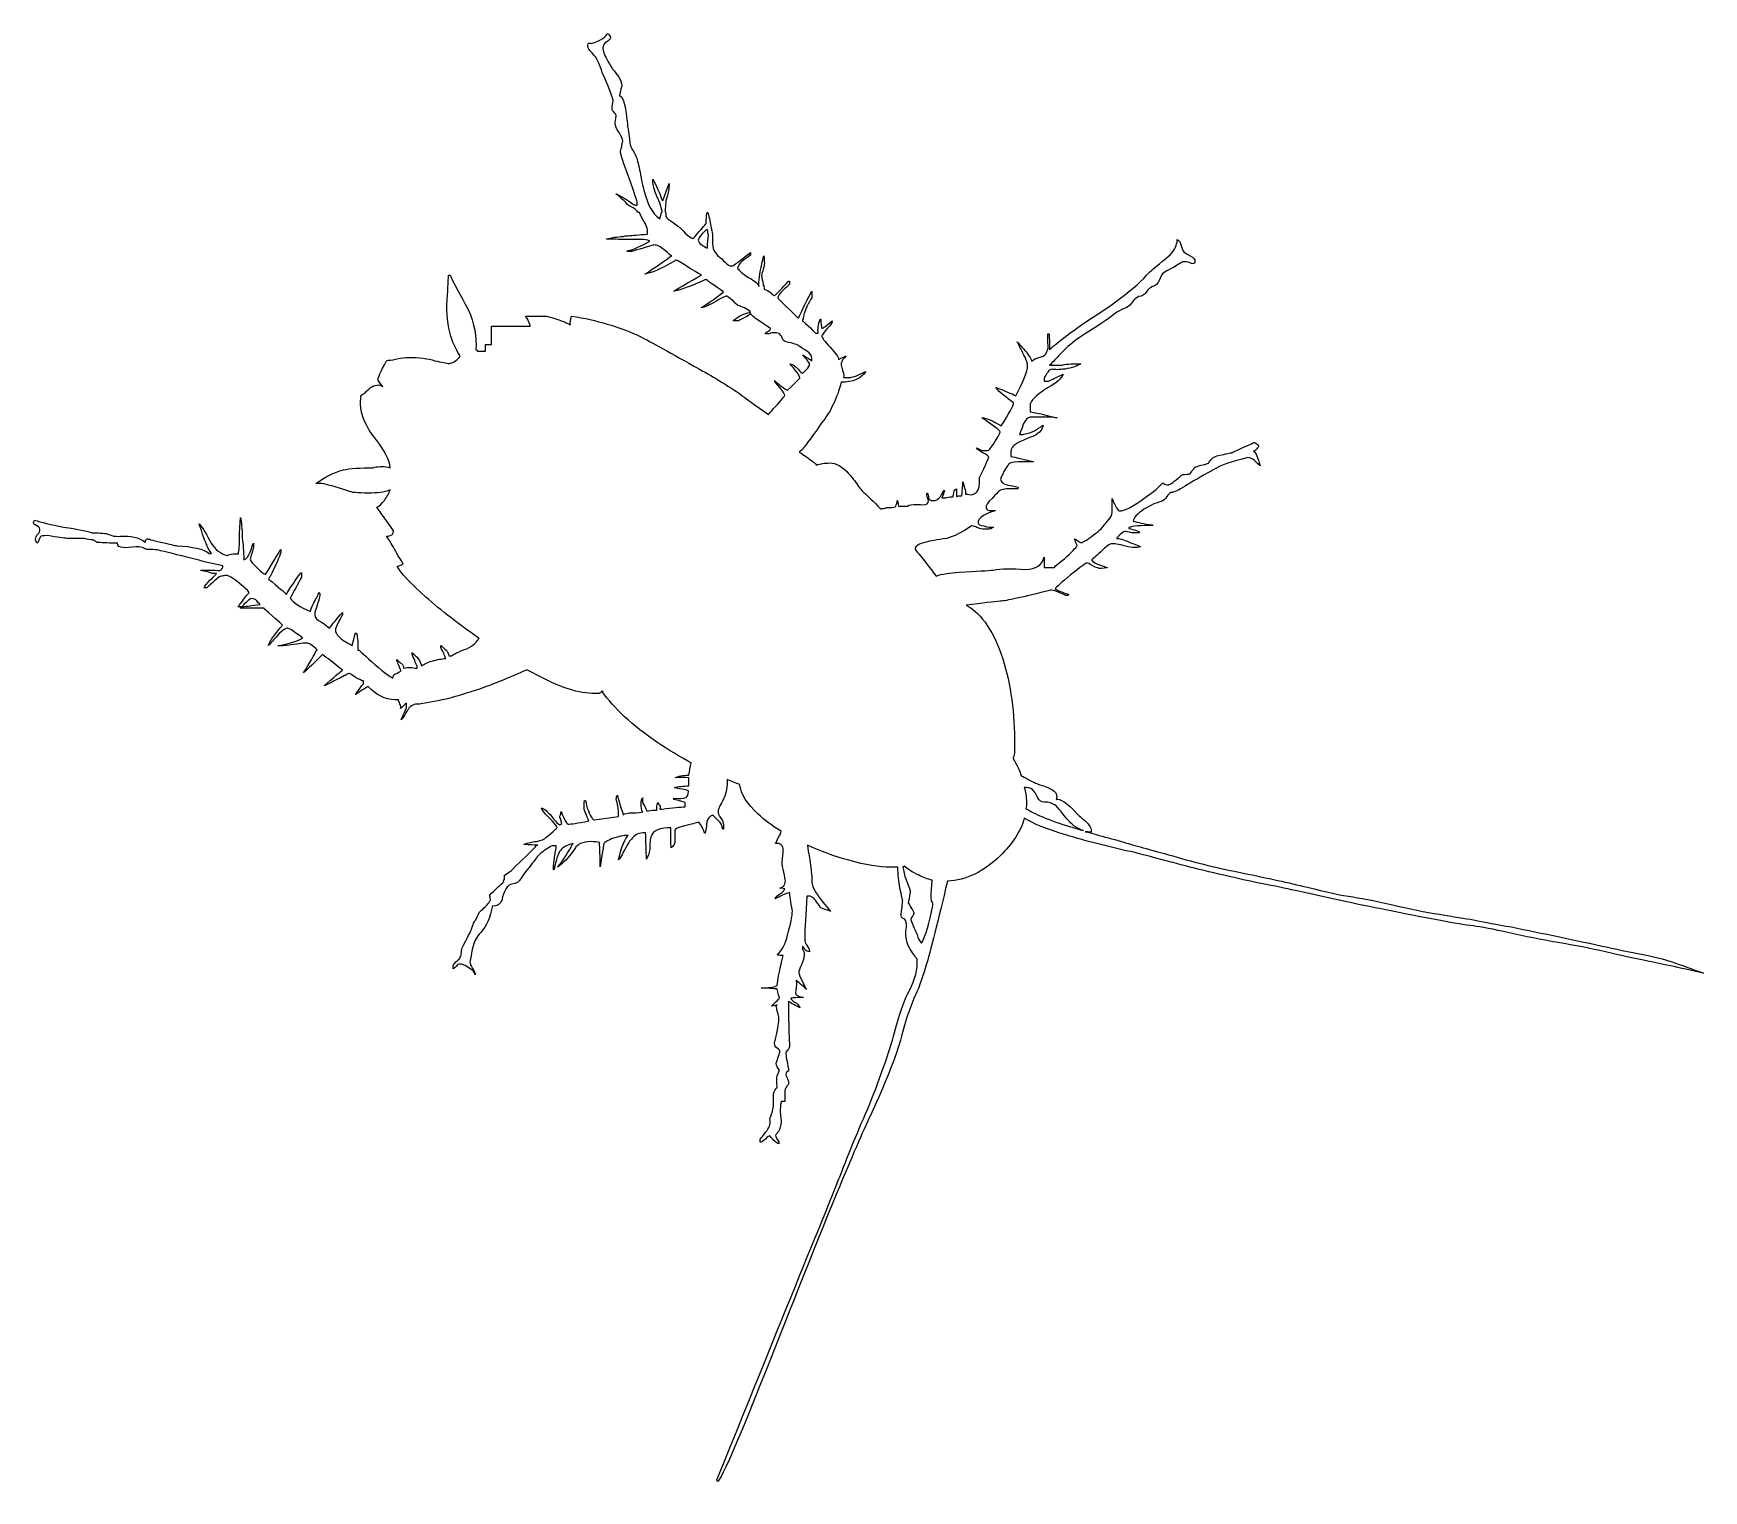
# Model space of a CAD drawing. Header units: centimetres. Extents: x -10.9 to 10.9, y -9.6 to 9.4.
import ezdxf

# ---------------------------------------------------------------- set-up
doc = ezdxf.new("R2010")
doc.units = ezdxf.units.CM
doc.header["$MEASUREMENT"] = 0
doc.layers.add('Camada 1', color=7, linetype='Continuous')

msp = doc.modelspace()

# ---------------------------------------------------------------- linework, layer by layer
at = {"layer": 'Camada 1'}
for points, knots in [([(4.19713, 6.54553), (4.14088, 6.57366), (4.11281, 6.59472), (4.10577, 6.60877), (4.10577, 6.60877), (4.09876, 6.61578), (4.08471, 6.65089), (4.0777, 6.69304), (4.0777, 6.69304), (4.06362, 6.72818), (4.04957, 6.74926), (4.02851, 6.75628), (4.02851, 6.75628), (4.02851, 6.73522), (4.02851, 6.72114), (4.02851, 6.71416), (4.02851, 6.71416), (4.02851, 6.71416), (4.02851, 6.70712), (4.0215, 6.70712), (4.0215, 6.70712), (4.00745, 6.63687), (3.96525, 6.57366), (3.88101, 6.5104), (3.88101, 6.5104), (3.75454, 6.40504), (3.68427, 6.34887), (3.66323, 6.32778), (3.66323, 6.32778), (3.57891, 6.22941), (3.45249, 6.11003), (3.27689, 5.98356), (3.27689, 5.98356), (3.23474, 5.94842), (3.08721, 5.84307), (2.83435, 5.68151), (2.83435, 5.68151), (2.64467, 5.54805), (2.48314, 5.42862), (2.36371, 5.32326), (2.36371, 5.32326), (2.36371, 5.41459), (2.3567, 5.48484), (2.3567, 5.52696), (2.3567, 5.52696), (2.3567, 5.52696), (2.34261, 5.52696), (2.34261, 5.52696), (2.34261, 5.52696), (2.34261, 5.51995), (2.34261, 5.48484), (2.34261, 5.40755), (2.34261, 5.40755), (2.34962, 5.35836), (2.34261, 5.31622), (2.32856, 5.29515), (2.32856, 5.29515), (2.32155, 5.26004), (2.29345, 5.23898), (2.25133, 5.2249), (2.25133, 5.2249), (2.18807, 5.21082), (2.15296, 5.18976), (2.13888, 5.17571), (2.13888, 5.17571), (2.13888, 5.17571), (2.13189, 5.1687), (2.13189, 5.1687), (2.13189, 5.1687), (2.13189, 5.1687), (2.13189, 5.1687), (2.13189, 5.1687), (2.13189, 5.1687), (2.11781, 5.21082), (2.0827, 5.26001), (2.04058, 5.30919), (2.04058, 5.30919), (1.99139, 5.36539), (1.95626, 5.4005), (1.94221, 5.42156), (1.94221, 5.42156), (1.94927, 5.40754), (1.97732, 5.35835), (2.01243, 5.27408), (2.01243, 5.27408), (2.06162, 5.19682), (2.07569, 5.1406), (2.07569, 5.1125), (2.07569, 5.1125), (2.07569, 5.03522), (2.02653, 4.90176), (1.92115, 4.71912), (1.92115, 4.71912), (1.86495, 4.74725), (1.78066, 4.78238), (1.66829, 4.82448), (1.66829, 4.82448), (1.66829, 4.82448), (1.6612, 4.82449), (1.6612, 4.82449), (1.6612, 4.82449), (1.7174, 4.75424), (1.79471, 4.69807), (1.893, 4.62783), (1.893, 4.62783), (1.893, 4.59269), (1.83683, 4.48734), (1.73147, 4.32578), (1.73147, 4.32578), (1.68935, 4.35388), (1.64715, 4.3679), (1.6191, 4.38899), (1.6191, 4.38899), (1.55586, 4.41709), (1.50668, 4.43114), (1.47861, 4.43114), (1.47861, 4.43114), (1.47861, 4.43114), (1.47861, 4.43114), (1.47861, 4.43114), (1.47861, 4.43114), (1.63318, 4.32578), (1.7174, 4.26252), (1.7174, 4.2485), (1.7174, 4.2485), (1.7174, 4.23445), (1.69634, 4.19228), (1.64715, 4.11504), (1.64715, 4.11504), (1.59804, 4.03776), (1.56992, 4.00264), (1.55587, 4.00264), (1.55587, 4.00264), (1.52073, 4.00264), (1.49266, 4.00264), (1.47155, 4.00968), (1.47155, 4.00968), (1.44348, 4.0237), (1.42244, 4.03074), (1.40837, 4.03778), (1.40837, 4.03778), (1.40837, 4.02373), (1.44348, 4.00267), (1.49267, 3.97457), (1.49267, 3.97457), (1.54887, 3.94644), (1.56993, 3.93242), (1.56993, 3.91133), (1.56993, 3.91133), (1.56993, 3.91133), (1.53479, 3.82706), (1.4505, 3.65146), (1.4505, 3.65146), (1.4505, 3.64442), (1.4505, 3.60227), (1.44349, 3.52499), (1.44349, 3.52499), (1.42243, 3.46178), (1.38729, 3.42667), (1.33813, 3.42667), (1.33813, 3.42667), (1.30302, 3.43371), (1.27487, 3.43371), (1.26788, 3.43371), (1.26788, 3.43371), (1.26788, 3.45477), (1.26788, 3.4829), (1.25383, 3.51803), (1.25383, 3.51803), (1.23978, 3.56015), (1.23277, 3.58828), (1.23277, 3.59526), (1.23277, 3.59526), (1.23277, 3.56015), (1.22571, 3.50395), (1.21872, 3.41267), (1.21872, 3.41267), (1.19059, 3.41267), (1.16953, 3.41267), (1.14847, 3.40563), (1.14847, 3.40563), (1.14847, 3.41965), (1.14847, 3.45479), (1.14847, 3.50398), (1.14847, 3.50398), (1.13442, 3.4899), (1.12741, 3.4899), (1.12034, 3.4899), (1.12034, 3.4899), (1.12034, 3.4899), (1.12034, 3.4899), (1.12034, 3.4899), (1.12034, 3.4899), (1.12034, 3.46884), (1.11333, 3.43373), (1.09925, 3.39859), (1.09925, 3.39859), (1.05009, 3.39859), (1.01495, 3.39155), (1.00797, 3.38454), (1.00797, 3.38454), (1.00797, 3.38454), (0.95878, 3.38455), (0.95878, 3.38455), (0.95878, 3.38455), (0.97984, 3.44779), (0.99392, 3.48292), (0.99392, 3.48292), (0.99392, 3.48292), (0.99392, 3.48292), (0.98691, 3.48292), (0.98691, 3.48292), (0.98691, 3.48292), (0.96585, 3.45479), (0.95177, 3.41966), (0.93772, 3.40564), (0.93772, 3.40564), (0.91666, 3.37053), (0.88155, 3.34942), (0.83935, 3.34942), (0.83935, 3.34942), (0.81128, 3.34942), (0.79024, 3.36347), (0.78318, 3.38456), (0.78318, 3.38456), (0.78318, 3.41269), (0.77617, 3.43375), (0.7691, 3.4478), (0.7691, 3.4478), (0.7691, 3.4478), (0.76212, 3.44779), (0.76212, 3.44779), (0.76212, 3.44779), (0.76212, 3.41966), (0.76911, 3.38455), (0.78318, 3.34942), (0.78318, 3.34942), (0.78318, 3.31428), (0.76212, 3.29322), (0.71293, 3.29322), (0.71293, 3.29322), (0.66377, 3.30026), (0.6357, 3.30026), (0.62861, 3.30026), (0.62861, 3.30026), (0.57244, 3.30026), (0.53733, 3.29322), (0.50926, 3.27917), (0.50926, 3.27917), (0.50926, 3.27917), (0.38982, 3.27917), (0.38982, 3.27917), (0.38982, 3.27917), (0.38982, 3.30026), (0.38273, 3.32132), (0.38273, 3.34241), (0.38273, 3.34241), (0.37572, 3.34241), (0.37572, 3.34942), (0.37572, 3.34942), (0.37572, 3.34942), (0.37572, 3.32836), (0.36167, 3.30029), (0.35466, 3.27917), (0.35466, 3.27917), (0.3476, 3.26515), (0.32653, 3.25811), (0.2914, 3.25811), (0.2914, 3.25811), (0.25629, 3.25811), (0.24224, 3.25811), (0.23523, 3.25811), (0.23523, 3.25811), (0.21417, 3.25107), (0.18607, 3.24403), (0.16501, 3.24403), (0.16501, 3.24403), (0.16501, 3.24403), (0.16501, 3.24403), (0.158, 3.24403), (0.158, 3.24403), (0.158, 3.24403), (0.16501, 3.24403), (0.16501, 3.24403), (0.16501, 3.24403), (0.16501, 3.24403), (0.158, 3.24403), (0.158, 3.24403), (0.158, 3.24403), (0.05963, 3.3424), (-0.01062, 3.41265), (-0.05981, 3.45477), (-0.05981, 3.45477), (-0.09492, 3.48988), (-0.13003, 3.53203), (-0.16514, 3.58825), (-0.16514, 3.58825), (-0.21433, 3.65146), (-0.24946, 3.69361), (-0.26346, 3.70763), (-0.26346, 3.70763), (-0.34077, 3.79195), (-0.418, 3.84109), (-0.50931, 3.84109), (-0.50931, 3.84109), (-0.57257, 3.84109), (-0.62874, 3.83408), (-0.67793, 3.81299), (-0.67793, 3.81299), (-0.69899, 3.84109), (-0.74119, 3.86921), (-0.79736, 3.91134), (-0.79736, 3.91134), (-0.84655, 3.94645), (-0.88168, 3.97458), (-0.90272, 3.98159), (-0.90272, 3.98159), (-0.90272, 3.98159), (-0.90272, 3.98159), (-0.90272, 3.98159), (-0.90272, 3.98159), (-0.86761, 4.01673), (-0.83247, 4.05184), (-0.79736, 4.10806), (-0.79736, 4.10806), (-0.75516, 4.15719), (-0.692, 4.24855), (-0.60768, 4.36793), (-0.60768, 4.36793), (-0.49534, 4.50842), (-0.41102, 4.68403), (-0.35482, 4.89477), (-0.35482, 4.89477), (-0.20028, 4.89477), (-0.09492, 4.94396), (-0.03875, 5.02825), (-0.03875, 5.02825), (-0.03875, 5.02825), (-0.03875, 5.03524), (-0.03875, 5.03524), (-0.03875, 5.03524), (-0.03875, 5.03524), (-0.03875, 5.03524), (-0.03875, 5.03524), (-0.03875, 5.03524), (-0.13003, 4.98611), (-0.20028, 4.95801), (-0.23541, 4.95801), (-0.23541, 4.95801), (-0.23541, 4.95801), (-0.32672, 4.958), (-0.32672, 4.958), (-0.32672, 4.958), (-0.31971, 4.97906), (-0.31971, 5.00713), (-0.33373, 5.03523), (-0.33373, 5.03523), (-0.34079, 5.05632), (-0.34079, 5.07037), (-0.34778, 5.08442), (-0.34778, 5.08442), (-0.35484, 5.0985), (-0.35484, 5.10548), (-0.35484, 5.11956), (-0.35484, 5.11956), (-0.35484, 5.11956), (-0.35484, 5.14062), (-0.35484, 5.14062), (-0.35484, 5.14062), (-0.34778, 5.17576), (-0.32671, 5.20388), (-0.29158, 5.23899), (-0.29158, 5.23899), (-0.29158, 5.23899), (-0.38998, 5.1898), (-0.38998, 5.1898), (-0.38998, 5.1898), (-0.38998, 5.2179), (-0.42509, 5.27412), (-0.50232, 5.35135), (-0.50232, 5.35135), (-0.57257, 5.42861), (-0.60768, 5.47782), (-0.60768, 5.49184), (-0.60768, 5.49184), (-0.60768, 5.49888), (-0.60768, 5.50592), (-0.60067, 5.51293), (-0.60067, 5.51293), (-0.59361, 5.52695), (-0.57254, 5.56209), (-0.53743, 5.5972), (-0.53743, 5.5972), (-0.49531, 5.63935), (-0.47417, 5.66745), (-0.47417, 5.68152), (-0.47417, 5.68152), (-0.47417, 5.68152), (-0.47417, 5.6956), (-0.47417, 5.6956), (-0.47417, 5.6956), (-0.55148, 5.63234), (-0.5936, 5.59723), (-0.60765, 5.59723), (-0.60765, 5.59723), (-0.62173, 5.66049), (-0.62173, 5.70259), (-0.62173, 5.71666), (-0.62173, 5.71666), (-0.62173, 5.71666), (-0.62872, 5.71667), (-0.62872, 5.71667), (-0.62872, 5.71667), (-0.65685, 5.64642), (-0.66386, 5.58321), (-0.65685, 5.53403), (-0.65685, 5.53403), (-0.65685, 5.53403), (-0.69195, 5.53402), (-0.69195, 5.53402), (-0.69195, 5.53402), (-0.69195, 5.54106), (-0.74812, 5.59723), (-0.86049, 5.6956), (-0.86049, 5.6956), (-0.86049, 5.70259), (-0.86049, 5.70962), (-0.85348, 5.7237), (-0.85348, 5.7237), (-0.85348, 5.7237), (-0.85348, 5.7237), (-0.85348, 5.73074), (-0.85348, 5.73074), (-0.84649, 5.76588), (-0.83242, 5.80797), (-0.81136, 5.8642), (-0.81136, 5.8642), (-0.79731, 5.89934), (-0.76919, 5.94847), (-0.74114, 5.99766), (-0.74114, 5.99766), (-0.74114, 5.99766), (-0.74114, 6.08198), (-0.74114, 6.08198), (-0.74114, 6.08198), (-0.83242, 5.90638), (-0.88862, 5.78694), (-0.90968, 5.73776), (-0.90968, 5.73776), (-0.90968, 5.73776), (-0.91674, 5.73075), (-0.91674, 5.73075), (-0.91674, 5.73075), (-0.91674, 5.73075), (-1.18365, 5.99062), (-1.18365, 5.99062), (-1.18365, 5.99062), (-1.18365, 6.01872), (-1.16259, 6.05383), (-1.11343, 6.09598), (-1.11343, 6.09598), (-1.09237, 6.11707), (-1.06424, 6.14517), (-1.02911, 6.17326), (-1.02911, 6.17326), (-1.02911, 6.17326), (-1.02911, 6.21541), (-1.02911, 6.21541), (-1.02911, 6.21541), (-1.02911, 6.21541), (-1.04316, 6.21541), (-1.04316, 6.21541), (-1.04316, 6.21541), (-1.13447, 6.11709), (-1.19064, 6.05383), (-1.21879, 6.03277), (-1.21879, 6.03277), (-1.22578, 6.02573), (-1.22578, 6.02573), (-1.23284, 6.02573), (-1.23284, 6.02573), (-1.23284, 6.02573), (-1.2539, 6.03978), (-1.27496, 6.06087), (-1.27496, 6.06087), (-1.30309, 6.08897), (-1.33113, 6.10302), (-1.35928, 6.10302), (-1.35928, 6.10302), (-1.35928, 6.1171), (-1.36629, 6.13816), (-1.36629, 6.15922), (-1.36629, 6.15922), (-1.37335, 6.15922), (-1.37335, 6.15922), (-1.37335, 6.15922), (-1.37335, 6.15922), (-1.37335, 6.1733), (-1.37335, 6.18735), (-1.38036, 6.19436), (-1.38036, 6.19436), (-1.38036, 6.2014), (-1.38036, 6.20841), (-1.38036, 6.20841), (-1.38036, 6.20841), (-1.38737, 6.23651), (-1.39441, 6.26461), (-1.39441, 6.29273), (-1.39441, 6.29273), (-1.39441, 6.31379), (-1.38036, 6.33485), (-1.37335, 6.36996), (-1.37335, 6.36996), (-1.3593, 6.40507), (-1.3593, 6.4332), (-1.3593, 6.45426), (-1.3593, 6.45426), (-1.3593, 6.47532), (-1.3593, 6.51046), (-1.36631, 6.54557), (-1.36631, 6.54557), (-1.38737, 6.46834), (-1.40142, 6.39809), (-1.40848, 6.35594), (-1.40848, 6.35594), (-1.42248, 6.29273), (-1.42957, 6.24354), (-1.42957, 6.2014), (-1.42957, 6.2014), (-1.42957, 6.18738), (-1.42957, 6.16626), (-1.42957, 6.15224), (-1.42957, 6.15224), (-1.42957, 6.15224), (-1.42957, 6.15224), (-1.42957, 6.15224), (-1.42957, 6.15224), (-1.42957, 6.15224), (-1.42957, 6.1452), (-1.42957, 6.1452), (-1.42957, 6.1452), (-1.42957, 6.15224), (-1.42957, 6.15224), (-1.42957, 6.15224), (-1.42957, 6.15224), (-1.44362, 6.18034), (-1.48574, 6.21545), (-1.55599, 6.2576), (-1.55599, 6.2576), (-1.61925, 6.29274), (-1.67542, 6.33483), (-1.69648, 6.36997), (-1.69648, 6.36997), (-1.69648, 6.36997), (-1.69648, 6.36997), (-1.69648, 6.36997), (-1.69648, 6.36997), (-1.70349, 6.36997), (-1.70349, 6.36997), (-1.71056, 6.37701), (-1.71056, 6.37701), (-1.69648, 6.41916), (-1.68243, 6.44726), (-1.6473, 6.47533), (-1.6473, 6.47533), (-1.57705, 6.52452), (-1.54194, 6.54558), (-1.54194, 6.55965), (-1.54194, 6.55965), (-1.54194, 6.55965), (-1.54194, 6.58775), (-1.54194, 6.58775), (-1.54194, 6.58775), (-1.68243, 6.47533), (-1.76676, 6.41215), (-1.78081, 6.41215), (-1.78081, 6.41215), (-1.81595, 6.41215), (-1.83701, 6.4262), (-1.87212, 6.46134), (-1.87212, 6.46134), (-1.90726, 6.49645), (-1.92832, 6.51751), (-1.94237, 6.52455), (-1.94237, 6.52455), (-1.97748, 6.55265), (-1.99854, 6.58072), (-2.00561, 6.5948), (-2.00561, 6.5948), (-2.02667, 6.61586), (-2.03368, 6.65801), (-2.03368, 6.70016), (-2.03368, 6.70016), (-2.03368, 6.74935), (-2.03368, 6.79848), (-2.04074, 6.8547), (-2.04074, 6.8547), (-2.04775, 6.87576), (-2.04775, 6.88981), (-2.05474, 6.91087), (-2.05474, 6.91087), (-2.0618, 6.96707), (-2.07588, 7.03729), (-2.09694, 7.10756), (-2.09694, 7.10756), (-2.09694, 7.10756), (-2.10393, 7.10753), (-2.10393, 7.10753), (-2.10393, 7.10753), (-2.11801, 7.05837), (-2.11801, 7.01622), (-2.11801, 6.98812), (-2.11801, 6.98812), (-2.11801, 6.98812), (-2.11801, 6.98108), (-2.11801, 6.97404), (-2.11801, 6.97404), (-2.11801, 6.967), (-2.11801, 6.967), (-2.11801, 6.967), (-2.11801, 6.967), (-2.13206, 6.95298), (-2.13907, 6.9389), (-2.15312, 6.92488), (-2.15312, 6.92488), (-2.15312, 6.92488), (-2.15312, 6.92488), (-2.15312, 6.92488), (-2.15312, 6.92488), (-2.24443, 6.81952), (-2.2866, 6.77034), (-2.2866, 6.77034), (-2.2866, 6.77034), (-2.30766, 6.77034), (-2.3428, 6.7914), (-2.39196, 6.84059), (-2.39196, 6.84059), (-2.44107, 6.88978), (-2.46221, 6.91787), (-2.46919, 6.91787), (-2.46919, 6.91787), (-2.48324, 6.93189), (-2.51838, 6.95298), (-2.5605, 6.98812), (-2.5605, 6.98812), (-2.6027, 7.00918), (-2.63075, 7.03725), (-2.64482, 7.05837), (-2.64482, 7.05837), (-2.64482, 7.08647), (-2.64482, 7.10753), (-2.65183, 7.12158), (-2.65183, 7.12158), (-2.65183, 7.14264), (-2.65183, 7.15672), (-2.65183, 7.16373), (-2.65183, 7.16373), (-2.65183, 7.19887), (-2.64482, 7.22694), (-2.64482, 7.26205), (-2.64482, 7.26205), (-2.63781, 7.27613), (-2.63077, 7.29719), (-2.63077, 7.31124), (-2.63077, 7.31124), (-2.60971, 7.36037), (-2.6027, 7.4166), (-2.6027, 7.48684), (-2.6027, 7.48684), (-2.63781, 7.38847), (-2.66588, 7.31822), (-2.67993, 7.26909), (-2.67993, 7.26909), (-2.68692, 7.26909), (-2.68692, 7.26909), (-2.68692, 7.26205), (-2.68692, 7.26205), (-2.68692, 7.26909), (-2.68692, 7.26909), (-2.69398, 7.26909), (-2.69398, 7.26909), (-2.69398, 7.26909), (-2.69398, 7.26909), (-2.69398, 7.26909), (-2.69398, 7.26909), (-2.70806, 7.31822), (-2.74317, 7.40958), (-2.81341, 7.54304), (-2.81341, 7.54304), (-2.81341, 7.54304), (-2.81341, 7.51494), (-2.81341, 7.51494), (-2.81341, 7.51494), (-2.81341, 7.47279), (-2.79933, 7.40254), (-2.75716, 7.31124), (-2.75716, 7.31124), (-2.74316, 7.29015), (-2.7361, 7.26909), (-2.72911, 7.24798), (-2.72911, 7.24798), (-2.70805, 7.19178), (-2.69397, 7.14262), (-2.69397, 7.12156), (-2.69397, 7.12156), (-2.70098, 7.10751), (-2.70805, 7.09346), (-2.70805, 7.07941), (-2.70805, 7.07941), (-2.70805, 7.07237), (-2.70805, 7.07237), (-2.70805, 7.07237), (-2.70805, 7.07237), (-2.71504, 7.05835), (-2.72205, 7.03723), (-2.72205, 7.03025), (-2.72205, 7.03025), (-2.72205, 7.03025), (-2.72911, 7.03024), (-2.72911, 7.03024), (-2.72911, 7.03024), (-2.82042, 7.09345), (-2.88365, 7.21283), (-2.92577, 7.38846), (-2.92577, 7.38846), (-2.93982, 7.41659), (-2.9539, 7.49382), (-2.97496, 7.5992), (-2.97496, 7.5992), (-2.98904, 7.69757), (-3.0101, 7.76782), (-3.02415, 7.81695), (-3.02415, 7.81695), (-3.03116, 7.83804), (-3.04521, 7.87317), (-3.07326, 7.9153), (-3.07326, 7.9153), (-3.09437, 7.95041), (-3.1084, 7.98555), (-3.11543, 8.01367), (-3.11543, 8.01367), (-3.11543, 8.05579), (-3.12951, 8.13308), (-3.1435, 8.2314), (-3.1435, 8.2314), (-3.1435, 8.24548), (-3.15056, 8.31572), (-3.17163, 8.45619), (-3.17163, 8.45619), (-3.18571, 8.5475), (-3.20677, 8.60372), (-3.24188, 8.63179), (-3.24188, 8.63179), (-3.24188, 8.63179), (-3.25595, 8.63179), (-3.25595, 8.63179), (-3.25595, 8.63179), (-3.24889, 8.63179), (-3.24889, 8.63179), (-3.24889, 8.63883), (-3.24889, 8.63883), (-3.24188, 8.66693), (-3.23489, 8.70908), (-3.22082, 8.75821), (-3.22082, 8.75821), (-3.22082, 8.8074), (-3.2349, 8.84253), (-3.26294, 8.88468), (-3.26294, 8.88468), (-3.31213, 8.94789), (-3.34025, 8.983), (-3.34025, 8.983), (-3.34025, 8.983), (-3.3683, 9.03219), (-3.39642, 9.06732), (-3.4105, 9.10243), (-3.4105, 9.10243), (-3.45262, 9.17268), (-3.4667, 9.22184), (-3.4667, 9.25695), (-3.4667, 9.25695), (-3.4667, 9.29209), (-3.45262, 9.32016), (-3.41751, 9.33423), (-3.41751, 9.33423), (-3.38938, 9.35529), (-3.36832, 9.36934), (-3.36832, 9.3904), (-3.36832, 9.3904), (-3.36832, 9.41149), (-3.3824, 9.43255), (-3.41052, 9.44662), (-3.41052, 9.44662), (-3.41753, 9.40447), (-3.48775, 9.35529), (-3.62126, 9.31316), (-3.62126, 9.31316), (-3.62825, 9.32015), (-3.62825, 9.32015), (-3.64232, 9.32015), (-3.64232, 9.32015), (-3.65637, 9.32015), (-3.66338, 9.30613), (-3.66338, 9.27102), (-3.66338, 9.27102), (-3.66338, 9.25694), (-3.6493, 9.22887), (-3.60718, 9.19374), (-3.60718, 9.19374), (-3.57204, 9.15159), (-3.54392, 9.12349), (-3.54392, 9.10942), (-3.54392, 9.10942), (-3.50881, 9.03917), (-3.48775, 8.983), (-3.47367, 8.93382), (-3.47367, 8.93382), (-3.39644, 8.77227), (-3.35424, 8.65283), (-3.33318, 8.5756), (-3.33318, 8.5756), (-3.33318, 8.56856), (-3.33318, 8.56856), (-3.33318, 8.56152), (-3.33318, 8.56152), (-3.34723, 8.50532), (-3.34723, 8.47722), (-3.34723, 8.47021), (-3.34723, 8.47021), (-3.34723, 8.44912), (-3.34024, 8.43507), (-3.31212, 8.40695), (-3.31212, 8.40695), (-3.29804, 8.39293), (-3.29106, 8.37885), (-3.29106, 8.37184), (-3.29106, 8.37184), (-3.29805, 8.32268), (-3.30511, 8.28754), (-3.30511, 8.26648), (-3.30511, 8.26648), (-3.30511, 8.24542), (-3.29106, 8.20327), (-3.25592, 8.15411), (-3.25592, 8.15411), (-3.22779, 8.10492), (-3.20673, 8.06278), (-3.20673, 8.04171), (-3.20673, 8.04171), (-3.20673, 8.02062), (-3.22078, 7.99956), (-3.22078, 7.96445), (-3.22078, 7.96445), (-3.23486, 7.93635), (-3.23486, 7.91526), (-3.23486, 7.8942), (-3.23486, 7.8942), (-3.23486, 7.8661), (-3.19972, 7.75371), (-3.12241, 7.55704), (-3.12241, 7.55704), (-3.05216, 7.35331), (-3.01705, 7.24793), (-3.01705, 7.24094), (-3.01705, 7.24094), (-3.01705, 7.22689), (-3.01705, 7.21281), (-3.01705, 7.20583), (-3.01705, 7.20583), (-3.01705, 7.20583), (-3.04518, 7.20585), (-3.04518, 7.20585), (-3.04518, 7.20585), (-3.06624, 7.21284), (-3.11543, 7.24797), (-3.17861, 7.29012), (-3.17861, 7.29012), (-3.23486, 7.32526), (-3.26997, 7.34634), (-3.29804, 7.35333), (-3.29804, 7.35333), (-3.26293, 7.33227), (-3.21372, 7.29012), (-3.1435, 7.21284), (-3.1435, 7.21284), (-3.11543, 7.19178), (-3.08032, 7.17072), (-3.04521, 7.15667), (-3.04521, 7.15667), (-3.03815, 7.14963), (-3.02415, 7.13561), (-3.0101, 7.11452), (-3.0101, 7.11452), (-3.00304, 7.11452), (-3.00304, 7.10748), (-2.99602, 7.10748), (-2.99602, 7.10748), (-2.99602, 7.10748), (-2.99602, 7.10748), (-2.98903, 7.10748), (-2.98903, 7.10748), (-2.97495, 7.07234), (-2.95389, 7.03025), (-2.92577, 6.98807), (-2.92577, 6.98807), (-2.90471, 6.95293), (-2.89063, 6.91782), (-2.88365, 6.87567), (-2.88365, 6.87567), (-2.88365, 6.87567), (-2.88365, 6.82648), (-2.88365, 6.82648), (-2.88365, 6.82648), (-2.99602, 6.81947), (-3.08031, 6.81246), (-3.13651, 6.80542), (-3.13651, 6.80542), (-3.13651, 6.80542), (-3.13651, 6.80542), (-3.13651, 6.80542), (-3.13651, 6.80542), (-3.16464, 6.80542), (-3.1857, 6.80542), (-3.19975, 6.79838), (-3.19975, 6.79838), (-3.27698, 6.79134), (-3.34723, 6.78436), (-3.41748, 6.76327), (-3.41748, 6.76327), (-3.36128, 6.76327), (-3.26294, 6.75623), (-3.12951, 6.75623), (-3.12951, 6.75623), (-3.11543, 6.75623), (-3.05926, 6.75623), (-2.97497, 6.75623), (-2.97497, 6.75623), (-2.91877, 6.75623), (-2.88366, 6.75623), (-2.85554, 6.73517), (-2.85554, 6.73517), (-2.9609, 6.67196), (-3.05927, 6.62981), (-3.15058, 6.60875), (-3.15058, 6.60875), (-3.15058, 6.60875), (-3.15058, 6.60171), (-3.15058, 6.60171), (-3.15058, 6.60171), (-3.15058, 6.60171), (-3.09437, 6.60172), (-3.09437, 6.60172), (-3.09437, 6.60172), (-3.08731, 6.60172), (-2.996, 6.62982), (-2.82741, 6.679), (-2.82741, 6.679), (-2.81341, 6.68599), (-2.80635, 6.68599), (-2.79934, 6.68599), (-2.79934, 6.68599), (-2.7642, 6.68599), (-2.71502, 6.66493), (-2.66586, 6.62278), (-2.66586, 6.62278), (-2.63779, 6.60172), (-2.60966, 6.57365), (-2.57455, 6.54552), (-2.57455, 6.54552), (-2.57455, 6.54552), (-2.57455, 6.54552), (-2.56754, 6.54552), (-2.56754, 6.54552), (-2.57455, 6.54552), (-2.57455, 6.53851), (-2.58154, 6.53851), (-2.58154, 6.53851), (-2.73608, 6.42611), (-2.84853, 6.34886), (-2.91878, 6.30668), (-2.91878, 6.30668), (-2.84147, 6.31372), (-2.71505, 6.36989), (-2.53244, 6.47525), (-2.53244, 6.47525), (-2.53244, 6.47525), (-2.52538, 6.48229), (-2.51836, 6.48933), (-2.51836, 6.48933), (-2.4973, 6.48933), (-2.4551, 6.46123), (-2.37787, 6.41207), (-2.37787, 6.41207), (-2.25844, 6.33479), (-2.1952, 6.29967), (-2.18118, 6.29266), (-2.18118, 6.29266), (-2.18819, 6.29266), (-2.18819, 6.29266), (-2.18819, 6.28562), (-2.18819, 6.28562), (-2.34273, 6.2013), (-2.4551, 6.13809), (-2.5394, 6.08192), (-2.5394, 6.08192), (-2.41997, 6.11002), (-2.28654, 6.15915), (-2.15306, 6.22241), (-2.15306, 6.22241), (-2.13901, 6.2294), (-2.132, 6.2294), (-2.11795, 6.23643), (-2.11795, 6.23643), (-2.09689, 6.21537), (-2.01259, 6.15917), (-1.89316, 6.0749), (-1.89316, 6.0749), (-2.02664, 5.96954), (-2.12494, 5.8993), (-2.18119, 5.8712), (-2.18119, 5.8712), (-2.18119, 5.8712), (-2.18119, 5.86416), (-2.18119, 5.86416), (-2.18119, 5.86416), (-2.18119, 5.86416), (-2.18119, 5.86416), (-2.18119, 5.86416), (-2.18119, 5.86416), (-2.13902, 5.87818), (-2.07583, 5.8993), (-1.99154, 5.94843), (-1.99154, 5.94843), (-1.93534, 5.98357), (-1.89317, 6.00465), (-1.87211, 6.01169), (-1.87211, 6.01169), (-1.86512, 6.01169), (-1.86512, 6.0187), (-1.85806, 6.0187), (-1.85806, 6.0187), (-1.837, 6.0187), (-1.78781, 5.97658), (-1.71058, 5.89929), (-1.71058, 5.89929), (-1.70352, 5.89929), (-1.67544, 5.88521), (-1.61927, 5.86415), (-1.61927, 5.86415), (-1.58413, 5.8501), (-1.55601, 5.83605), (-1.54196, 5.80793), (-1.54196, 5.80793), (-1.62628, 5.79391), (-1.6965, 5.75877), (-1.75977, 5.70257), (-1.75977, 5.70257), (-1.75977, 5.70257), (-1.75977, 5.69558), (-1.75977, 5.69558), (-1.75977, 5.69558), (-1.75977, 5.69558), (-1.69647, 5.69561), (-1.69647, 5.69561), (-1.69647, 5.69561), (-1.68242, 5.7026), (-1.65435, 5.72371), (-1.61217, 5.73773), (-1.61217, 5.73773), (-1.57703, 5.75882), (-1.54899, 5.77284), (-1.54192, 5.79395), (-1.54192, 5.79395), (-1.51387, 5.7518), (-1.47167, 5.7237), (-1.4155, 5.68859), (-1.4155, 5.68859), (-1.33827, 5.63237), (-1.28908, 5.60429), (-1.27501, 5.59726), (-1.27501, 5.59726), (-1.27501, 5.58324), (-1.28906, 5.5762), (-1.30314, 5.56215), (-1.30314, 5.56215), (-1.33119, 5.54813), (-1.34526, 5.53405), (-1.34526, 5.52701), (-1.34526, 5.52701), (-1.34526, 5.52701), (-1.29607, 5.52701), (-1.29607, 5.52701), (-1.29607, 5.52701), (-1.27501, 5.54106), (-1.25395, 5.54106), (-1.22582, 5.54106), (-1.22582, 5.54106), (-1.19071, 5.54106), (-1.16965, 5.53402), (-1.1556, 5.52), (-1.1556, 5.52), (-1.14859, 5.51296), (-1.12753, 5.48489), (-1.11348, 5.44274), (-1.11348, 5.44274), (-1.09242, 5.42866), (-1.06429, 5.41464), (-1.00812, 5.4076), (-1.00812, 5.4076), (-0.97301, 5.40056), (-0.94486, 5.38651), (-0.9238, 5.3795), (-0.9238, 5.3795), (-0.91679, 5.3795), (-0.90975, 5.37246), (-0.90274, 5.36545), (-0.90274, 5.36545), (-0.88168, 5.35137), (-0.84657, 5.3233), (-0.79738, 5.2952), (-0.79738, 5.2952), (-0.76227, 5.27414), (-0.74121, 5.24601), (-0.74121, 5.20389), (-0.74121, 5.20389), (-0.74121, 5.20389), (-0.74121, 5.17576), (-0.74121, 5.17576), (-0.74121, 5.17576), (-0.76227, 5.19685), (-0.79738, 5.21087), (-0.85355, 5.24601), (-0.85355, 5.24601), (-0.85355, 5.24601), (-0.86057, 5.24603), (-0.86057, 5.24603), (-0.86057, 5.24603), (-0.86057, 5.24603), (-0.85356, 5.24603), (-0.85356, 5.23904), (-0.85356, 5.23904), (-0.83951, 5.232), (-0.8325, 5.21795), (-0.8044, 5.18985), (-0.8044, 5.18985), (-0.78334, 5.16175), (-0.76929, 5.14066), (-0.76929, 5.12664), (-0.76929, 5.12664), (-0.76929, 5.11259), (-0.78334, 5.09153), (-0.81146, 5.05639), (-0.81146, 5.05639), (-0.83953, 5.02829), (-0.85358, 5.01424), (-0.86766, 5.01424), (-0.86766, 5.01424), (-0.86766, 5.01424), (-0.88872, 5.02832), (-0.91682, 5.06343), (-0.91682, 5.06343), (-0.95196, 5.10555), (-0.98707, 5.12664), (-1.02218, 5.13368), (-1.02218, 5.13368), (-1.02218, 5.12664), (-0.99405, 5.09854), (-0.95196, 5.04936), (-0.95196, 5.04936), (-0.90976, 5.00017), (-0.89568, 4.96504), (-0.89568, 4.95101), (-0.89568, 4.95101), (-0.89568, 4.95101), (-0.94487, 4.89479), (-1.05729, 4.78943), (-1.05729, 4.78943), (-1.09944, 4.81052), (-1.15561, 4.85269), (-1.22583, 4.9159), (-1.22583, 4.9159), (-1.22583, 4.90886), (-1.20477, 4.88076), (-1.15561, 4.82457), (-1.15561, 4.82457), (-1.11349, 4.76837), (-1.09243, 4.7403), (-1.09243, 4.71921), (-1.09243, 4.71921), (-1.09243, 4.71921), (-1.13455, 4.67008), (-1.21885, 4.57173), (-1.21885, 4.57173), (-1.25396, 4.53659), (-1.27502, 4.50847), (-1.30317, 4.47336), (-1.30317, 4.47336), (-1.47171, 4.59279), (-1.60519, 4.68407), (-1.68242, 4.74734), (-1.68242, 4.74734), (-1.88615, 4.8808), (-2.08281, 5.0002), (-2.27948, 5.10556), (-2.27948, 5.10556), (-2.63071, 5.30225), (-2.87657, 5.44275), (-3.02412, 5.51299), (-3.02412, 5.51299), (-3.25592, 5.61835), (-3.53688, 5.70262), (-3.87404, 5.75884), (-3.87404, 5.75884), (-3.88812, 5.71669), (-3.8951, 5.67454), (-3.8951, 5.63941), (-3.8951, 5.63941), (-3.8951, 5.63941), (-3.8951, 5.64645), (-3.8951, 5.64645), (-3.8951, 5.64645), (-3.90216, 5.65349), (-3.90915, 5.65349), (-3.92323, 5.66053), (-3.92323, 5.66053), (-3.97242, 5.68863), (-4.06372, 5.71673), (-4.20422, 5.75885), (-4.20422, 5.75885), (-4.20422, 5.75885), (-4.47113, 5.75884), (-4.47113, 5.75884), (-4.47113, 5.75884), (-4.47113, 5.75884), (-4.47113, 5.7518), (-4.47113, 5.7518), (-4.47113, 5.7518), (-4.46412, 5.73775), (-4.45007, 5.7237), (-4.43599, 5.68859), (-4.43599, 5.68859), (-4.42194, 5.66049), (-4.41493, 5.63237), (-4.41493, 5.62538), (-4.41493, 5.62538), (-4.41493, 5.62538), (-4.92071, 5.62539), (-4.92071, 5.62539), (-4.92071, 5.62539), (-4.92071, 5.62539), (-4.92071, 5.38655), (-4.92071, 5.38655), (-4.92071, 5.38655), (-4.92071, 5.38655), (-4.99794, 5.38655), (-4.99794, 5.38655), (-4.99794, 5.38655), (-4.99794, 5.38655), (-4.99794, 5.30225), (-4.99794, 5.30225), (-4.99794, 5.30225), (-4.99794, 5.30225), (-5.1033, 5.30225), (-5.1033, 5.30225), (-5.1033, 5.30225), (-5.1033, 5.30929), (-5.11735, 5.31627), (-5.12436, 5.31627), (-5.12436, 5.31627), (-5.11028, 5.48489), (-5.14542, 5.66049), (-5.22273, 5.84311), (-5.22273, 5.84311), (-5.3351, 6.0398), (-5.41241, 6.18733), (-5.46152, 6.29269), (-5.46152, 6.29269), (-5.46152, 6.29269), (-5.48263, 6.29269), (-5.48263, 6.29269), (-5.48263, 6.29269), (-5.48263, 6.20837), (-5.48964, 6.08195), (-5.50369, 5.90635), (-5.50369, 5.90635), (-5.50369, 5.73075), (-5.48263, 5.57618), (-5.43344, 5.44275), (-5.43344, 5.44275), (-5.40531, 5.3725), (-5.37018, 5.30226), (-5.32808, 5.23201), (-5.32808, 5.23201), (-5.38428, 5.1688), (-5.43344, 5.14068), (-5.46857, 5.14068), (-5.46857, 5.14068), (-5.50368, 5.14068), (-5.57393, 5.15476), (-5.65822, 5.17582), (-5.65822, 5.17582), (-5.74953, 5.20395), (-5.8619, 5.21797), (-6.00236, 5.21797), (-6.00236, 5.21797), (-6.05155, 5.21797), (-6.10073, 5.21093), (-6.13584, 5.20395), (-6.13584, 5.20395), (-6.18503, 5.18987), (-6.22715, 5.18286), (-6.26927, 5.18286), (-6.26927, 5.18286), (-6.26927, 5.18286), (-6.29038, 5.17582), (-6.29038, 5.17582), (-6.29038, 5.17582), (-6.36761, 5.02834), (-6.40275, 4.94402), (-6.40275, 4.93701), (-6.40275, 4.93701), (-6.40275, 4.91595), (-6.38169, 4.88785), (-6.33949, 4.83866), (-6.33949, 4.83866), (-6.38868, 4.8738), (-6.44485, 4.85972), (-6.5011, 4.82461), (-6.5011, 4.82461), (-6.52917, 4.79651), (-6.5573, 4.77545), (-6.56428, 4.7614), (-6.56428, 4.7614), (-6.58534, 4.74738), (-6.59942, 4.7333), (-6.62048, 4.72626), (-6.62048, 4.72626), (-6.62754, 4.69816), (-6.62754, 4.66305), (-6.62754, 4.61386), (-6.62754, 4.61386), (-6.62754, 4.46638), (-6.55729, 4.31181), (-6.43088, 4.15028), (-6.43088, 4.15028), (-6.31843, 4.00979), (-6.25528, 3.89038), (-6.2412, 3.77798), (-6.2412, 3.77798), (-6.31145, 3.79907), (-6.38169, 3.79907), (-6.45194, 3.78502), (-6.45194, 3.78502), (-6.45194, 3.78502), (-6.45893, 3.78502), (-6.46599, 3.77798), (-6.46599, 3.77798), (-6.63453, 3.77798), (-6.76804, 3.77094), (-6.85233, 3.74988), (-6.85233, 3.74988), (-6.97875, 3.72178), (-7.09112, 3.65857), (-7.21055, 3.57428), (-7.21055, 3.57428), (-7.21055, 3.57428), (-7.13334, 3.57428), (-7.13334, 3.57428), (-7.13334, 3.57428), (-7.01391, 3.54618), (-6.90149, 3.51811), (-6.7961, 3.47596), (-6.7961, 3.47596), (-6.74699, 3.45487), (-6.66267, 3.44786), (-6.52919, 3.44786), (-6.52919, 3.44786), (-6.41682, 3.44786), (-6.31845, 3.45487), (-6.24122, 3.48998), (-6.24122, 3.48998), (-6.26228, 3.44085), (-6.28334, 3.39867), (-6.31845, 3.34949), (-6.31845, 3.34949), (-6.34658, 3.31435), (-6.38169, 3.27924), (-6.41682, 3.26522), (-6.41682, 3.26522), (-6.39576, 3.23008), (-6.36062, 3.1809), (-6.31146, 3.11769), (-6.31146, 3.11769), (-6.24121, 3.01937), (-6.19904, 2.96315), (-6.19904, 2.9491), (-6.19904, 2.9491), (-6.19904, 2.92801), (-6.21309, 2.90695), (-6.24121, 2.89288), (-6.24121, 2.89288), (-6.26227, 2.88587), (-6.27635, 2.88587), (-6.2904, 2.88587), (-6.2904, 2.88587), (-6.26227, 2.85076), (-6.22716, 2.7875), (-6.18504, 2.71725), (-6.18504, 2.71725), (-6.14287, 2.63298), (-6.10074, 2.56977), (-6.07262, 2.52762), (-6.07262, 2.52762), (-6.10075, 2.50653), (-6.13586, 2.49251), (-6.14993, 2.49251), (-6.14993, 2.49251), (-6.10773, 2.40819), (-5.98131, 2.27476), (-5.77758, 2.09209), (-5.77758, 2.09209), (-5.5739, 1.90945), (-5.34213, 1.73384), (-5.08919, 1.55824), (-5.08919, 1.55824), (-5.08919, 1.55824), (-5.0822, 1.55123), (-5.0822, 1.55123), (-5.0822, 1.55123), (-5.0822, 1.55123), (-5.08919, 1.55123), (-5.08919, 1.55123), (-5.08919, 1.55123), (-5.10327, 1.50908), (-5.15245, 1.4599), (-5.24373, 1.41775), (-5.24373, 1.41775), (-5.3561, 1.37563), (-5.41933, 1.34052), (-5.44039, 1.32644), (-5.44039, 1.32644), (-5.44039, 1.32644), (-5.47554, 1.32644), (-5.47554, 1.32644), (-5.47554, 1.32644), (-5.4826, 1.35454), (-5.4966, 1.38264), (-5.51068, 1.39669), (-5.51068, 1.39669), (-5.53881, 1.41775), (-5.55987, 1.43884), (-5.58093, 1.4599), (-5.58093, 1.4599), (-5.58093, 1.4599), (-5.58093, 1.4318), (-5.58093, 1.4318), (-5.58093, 1.4318), (-5.55286, 1.3756), (-5.53174, 1.32644), (-5.51775, 1.29131), (-5.51775, 1.29131), (-5.56686, 1.28427), (-5.62311, 1.27726), (-5.69335, 1.2562), (-5.69335, 1.2562), (-5.7636, 1.23514), (-5.80572, 1.21405), (-5.83384, 1.19299), (-5.83384, 1.19299), (-5.84784, 1.26324), (-5.89004, 1.31237), (-5.95319, 1.36158), (-5.95319, 1.36158), (-5.95319, 1.36158), (-5.96026, 1.36157), (-5.96026, 1.36157), (-5.96026, 1.36157), (-5.96026, 1.36157), (-5.96026, 1.36157), (-5.96026, 1.36157), (-5.96026, 1.36157), (-5.93213, 1.28429), (-5.91107, 1.22811), (-5.89001, 1.19298), (-5.89001, 1.19298), (-5.89001, 1.19298), (-5.89001, 1.16488), (-5.89001, 1.16488), (-5.89001, 1.16488), (-5.89001, 1.16488), (-5.91808, 1.16488), (-5.91808, 1.16488), (-5.91808, 1.16488), (-5.94621, 1.17189), (-5.97433, 1.17189), (-5.99539, 1.17189), (-5.99539, 1.17189), (-6.00238, 1.17189), (-6.0305, 1.17189), (-6.06564, 1.16488), (-6.06564, 1.16488), (-6.06564, 1.1789), (-6.07265, 1.207), (-6.10078, 1.22809), (-6.10078, 1.22809), (-6.13589, 1.25619), (-6.14997, 1.27024), (-6.15695, 1.27725), (-6.15695, 1.27725), (-6.14996, 1.24211), (-6.12882, 1.20002), (-6.10078, 1.12977), (-6.10078, 1.12977), (-6.1429, 1.10164), (-6.17103, 1.08762), (-6.17801, 1.08762), (-6.17801, 1.08762), (-6.19209, 1.07354), (-6.20614, 1.05952), (-6.20614, 1.0314), (-6.20614, 1.0314), (-6.25533, 1.06651), (-6.30443, 1.09464), (-6.35362, 1.13676), (-6.35362, 1.13676), (-6.48004, 1.24212), (-6.57844, 1.33348), (-6.64866, 1.39669), (-6.64866, 1.39669), (-6.64866, 1.39669), (-6.6627, 1.39668), (-6.6627, 1.39668), (-6.6627, 1.39668), (-6.6627, 1.40372), (-6.6627, 1.40372), (-6.6627, 1.41076), (-6.6627, 1.41076), (-6.6627, 1.41076), (-6.6627, 1.41076), (-6.6627, 1.41076), (-6.6627, 1.41076), (-6.6627, 1.52313), (-6.66971, 1.59335), (-6.68376, 1.62147), (-6.68376, 1.62147), (-6.68376, 1.62147), (-6.69783, 1.62147), (-6.69783, 1.62147), (-6.69783, 1.62147), (-6.69783, 1.61443), (-6.71191, 1.56525), (-6.73297, 1.48098), (-6.73297, 1.48098), (-6.73297, 1.47394), (-6.73297, 1.4669), (-6.73297, 1.45989), (-6.73297, 1.45989), (-6.76808, 1.47397), (-6.80322, 1.49503), (-6.85939, 1.53014), (-6.85939, 1.53014), (-6.92263, 1.57933), (-6.95776, 1.62147), (-6.95776, 1.65661), (-6.95776, 1.65661), (-6.95776, 1.67767), (-6.94368, 1.71281), (-6.91556, 1.76898), (-6.91556, 1.76898), (-6.88751, 1.81817), (-6.87344, 1.8533), (-6.86637, 1.86031), (-6.86637, 1.86031), (-6.86637, 1.86031), (-6.86637, 1.88841), (-6.86637, 1.88841), (-6.86637, 1.88841), (-6.94368, 1.80409), (-6.99985, 1.73387), (-7.03499, 1.68471), (-7.03499, 1.68471), (-7.04904, 1.69873), (-7.08418, 1.73387), (-7.14035, 1.76199), (-7.14035, 1.76199), (-7.19655, 1.79009), (-7.22467, 1.8252), (-7.22467, 1.86031), (-7.22467, 1.86031), (-7.22467, 1.87433), (-7.22467, 1.87433), (-7.22467, 1.89545), (-7.22467, 1.89545), (-7.21761, 1.92355), (-7.20361, 1.95866), (-7.18956, 2.00081), (-7.18956, 2.00081), (-7.1685, 2.05701), (-7.16143, 2.09212), (-7.16143, 2.11321), (-7.16143, 2.11321), (-7.16143, 2.13427), (-7.16143, 2.14131), (-7.16849, 2.15533), (-7.16849, 2.15533), (-7.18249, 2.12019), (-7.20363, 2.0781), (-7.23874, 2.01484), (-7.23874, 2.01484), (-7.26679, 1.96568), (-7.28086, 1.93057), (-7.28086, 1.90247), (-7.28086, 1.90247), (-7.42135, 1.96568), (-7.50565, 2.01484), (-7.54777, 2.07807), (-7.54777, 2.07807), (-7.54078, 2.08508), (-7.54078, 2.08508), (-7.54078, 2.09209), (-7.54078, 2.09209), (-7.47053, 2.21152), (-7.42833, 2.29579), (-7.40029, 2.35202), (-7.40029, 2.35202), (-7.40029, 2.35202), (-7.40029, 2.40822), (-7.40029, 2.40822), (-7.40029, 2.40822), (-7.40029, 2.40822), (-7.40731, 2.40821), (-7.40731, 2.40821), (-7.40731, 2.40821), (-7.44242, 2.36606), (-7.50568, 2.27475), (-7.59696, 2.12722), (-7.59696, 2.12722), (-7.62509, 2.15532), (-7.70232, 2.22554), (-7.82876, 2.32394), (-7.82876, 2.32394), (-7.82177, 2.33093), (-7.82177, 2.35204), (-7.8077, 2.35905), (-7.8077, 2.35905), (-7.73745, 2.50653), (-7.68827, 2.61191), (-7.66721, 2.67515), (-7.66721, 2.67515), (-7.66721, 2.67515), (-7.66721, 2.71026), (-7.66721, 2.71026), (-7.66721, 2.71026), (-7.66721, 2.71026), (-7.6742, 2.71026), (-7.6742, 2.71026), (-7.6742, 2.71026), (-7.70934, 2.64702), (-7.77257, 2.54164), (-7.86388, 2.39416), (-7.86388, 2.39416), (-7.86388, 2.38712), (-7.86388, 2.38712), (-7.86388, 2.38712), (-7.86388, 2.38712), (-7.88494, 2.38712), (-7.92008, 2.41522), (-7.97633, 2.47139), (-7.97633, 2.47139), (-8.0325, 2.52761), (-8.06764, 2.56272), (-8.06764, 2.57675), (-8.06764, 2.57675), (-8.06764, 2.60488), (-8.04658, 2.66107), (-8.02544, 2.73833), (-8.02544, 2.73833), (-8.02544, 2.73833), (-8.02544, 2.7945), (-8.02544, 2.7945), (-8.02544, 2.7945), (-8.0325, 2.78746), (-8.04658, 2.74537), (-8.06764, 2.67512), (-8.06764, 2.67512), (-8.0887, 2.62593), (-8.11683, 2.5908), (-8.15196, 2.57675), (-8.15196, 2.57675), (-8.15895, 2.68917), (-8.15895, 2.78749), (-8.17302, 2.85774), (-8.17302, 2.85774), (-8.17302, 2.86478), (-8.17302, 2.86478), (-8.17302, 2.86478), (-8.17302, 2.86478), (-8.17302, 2.98421), (-8.18707, 3.06848), (-8.19408, 3.13172), (-8.19408, 3.13172), (-8.20107, 3.06846), (-8.20813, 2.97718), (-8.20813, 2.85774), (-8.20813, 2.85774), (-8.20813, 2.77347), (-8.21514, 2.70322), (-8.22221, 2.65404), (-8.22221, 2.65404), (-8.25028, 2.65404), (-8.26433, 2.65404), (-8.28539, 2.65404), (-8.28539, 2.65404), (-8.32754, 2.65404), (-8.35564, 2.647), (-8.36971, 2.63298), (-8.36971, 2.63298), (-8.45403, 2.65404), (-8.52425, 2.71024), (-8.58045, 2.79451), (-8.58045, 2.79451), (-8.63662, 2.90691), (-8.68581, 2.99123), (-8.73499, 3.0474), (-8.73499, 3.0474), (-8.73499, 3.0474), (-8.73499, 3.04036), (-8.73499, 3.04036), (-8.73499, 3.04036), (-8.72795, 3.0193), (-8.69985, 2.94905), (-8.66474, 2.83666), (-8.66474, 2.83666), (-8.65069, 2.8156), (-8.64365, 2.78747), (-8.63661, 2.77345), (-8.63661, 2.77345), (-8.63661, 2.77345), (-8.63661, 2.77345), (-8.63661, 2.76641), (-8.63661, 2.76641), (-8.61555, 2.71722), (-8.59449, 2.68209), (-8.5734, 2.66105), (-8.5734, 2.66105), (-8.5734, 2.66105), (-8.60151, 2.66105), (-8.60151, 2.66105), (-8.60151, 2.66105), (-8.67877, 2.71725), (-8.81926, 2.75236), (-9.02296, 2.7594), (-9.02296, 2.7594), (-9.05109, 2.76644), (-9.12133, 2.78049), (-9.2337, 2.80859), (-9.2337, 2.80859), (-9.35313, 2.83669), (-9.4093, 2.85074), (-9.4093, 2.85074), (-9.4093, 2.85074), (-9.43039, 2.85074), (-9.43743, 2.83666), (-9.43743, 2.80859), (-9.43743, 2.80859), (-9.5217, 2.8718), (-9.63409, 2.89286), (-9.76755, 2.88585), (-9.76755, 2.88585), (-9.80269, 2.87881), (-9.8378, 2.88585), (-9.87291, 2.89286), (-9.87291, 2.89286), (-9.90805, 2.90691), (-9.93612, 2.91395), (-9.95017, 2.92099), (-9.95017, 2.92099), (-9.97827, 2.92099), (-10.01338, 2.928), (-10.04852, 2.928), (-10.04852, 2.928), (-10.08366, 2.928), (-10.11173, 2.928), (-10.13284, 2.928), (-10.13284, 2.928), (-10.18904, 2.94909), (-10.31548, 2.97719), (-10.50511, 3.00526), (-10.50511, 3.00526), (-10.6737, 3.03336), (-10.80015, 3.06847), (-10.88442, 3.09659), (-10.88442, 3.09659), (-10.89132, 3.0825), (-10.89836, 3.06845), (-10.89836, 3.0544), (-10.89836, 3.0544), (-10.89836, 3.0544), (-10.89132, 3.04736), (-10.88431, 3.03331), (-10.88431, 3.03331), (-10.88431, 3.03331), (-10.8773, 3.03332), (-10.8773, 3.03332), (-10.8773, 3.03332), (-10.84216, 3.0193), (-10.81404, 2.99821), (-10.81404, 2.97715), (-10.81404, 2.97715), (-10.81404, 2.95609), (-10.82108, 2.92796), (-10.84217, 2.91394), (-10.84217, 2.91394), (-10.85619, 2.89285), (-10.87027, 2.86475), (-10.87027, 2.84369), (-10.87027, 2.84369), (-10.87027, 2.83665), (-10.86323, 2.8226), (-10.84918, 2.7945), (-10.84918, 2.7945), (-10.84217, 2.80154), (-10.82812, 2.82964), (-10.80706, 2.87882), (-10.80706, 2.87882), (-10.80002, 2.88586), (-10.77192, 2.89284), (-10.71573, 2.89284), (-10.71573, 2.89284), (-10.58227, 2.87178), (-10.49798, 2.8577), (-10.45586, 2.8577), (-10.45586, 2.8577), (-10.32238, 2.8577), (-10.24512, 2.8577), (-10.23104, 2.8577), (-10.23104, 2.8577), (-10.18889, 2.84368), (-10.15378, 2.83664), (-10.13272, 2.83664), (-10.13272, 2.83664), (-10.11864, 2.83664), (-10.10462, 2.8296), (-10.09057, 2.82259), (-10.09057, 2.82259), (-10.07649, 2.80857), (-10.06951, 2.80153), (-10.05543, 2.80153), (-10.05543, 2.80153), (-9.98518, 2.80153), (-9.90089, 2.79449), (-9.80254, 2.79449), (-9.80254, 2.79449), (-9.80254, 2.75938), (-9.77444, 2.73832), (-9.72526, 2.73832), (-9.72526, 2.73832), (-9.69015, 2.73128), (-9.63395, 2.73832), (-9.55667, 2.74536), (-9.55667, 2.74536), (-9.50754, 2.74536), (-9.4724, 2.74536), (-9.45835, 2.73131), (-9.45835, 2.73131), (-9.43729, 2.71723), (-9.4162, 2.71025), (-9.40916, 2.71025), (-9.40916, 2.71025), (-9.40215, 2.71025), (-9.38106, 2.71025), (-9.33891, 2.71025), (-9.33891, 2.71025), (-9.29679, 2.71025), (-9.26866, 2.70321), (-9.24056, 2.6962), (-9.24056, 2.6962), (-9.11414, 2.6681), (-8.95256, 2.62595), (-8.7559, 2.57677), (-8.7559, 2.57677), (-8.6997, 2.56275), (-8.63647, 2.54166), (-8.58731, 2.53465), (-8.58731, 2.53465), (-8.53109, 2.5206), (-8.47491, 2.50652), (-8.42573, 2.49954), (-8.42573, 2.49954), (-8.42573, 2.49954), (-8.42573, 2.49954), (-8.42573, 2.49954), (-8.42573, 2.49954), (-8.42573, 2.49954), (-8.42573, 2.49954), (-8.42573, 2.49954), (-8.42573, 2.49954), (-8.42573, 2.47141), (-8.43978, 2.45035), (-8.46788, 2.43628), (-8.46788, 2.43628), (-8.47492, 2.43628), (-8.48897, 2.43628), (-8.49598, 2.43628), (-8.49598, 2.43628), (-8.54517, 2.44332), (-8.58731, 2.44332), (-8.60134, 2.44332), (-8.60134, 2.44332), (-8.60134, 2.44332), (-8.71372, 2.44332), (-8.71372, 2.44332), (-8.71372, 2.44332), (-8.71372, 2.44332), (-8.71372, 2.43628), (-8.71372, 2.43628), (-8.71372, 2.43628), (-8.69266, 2.43628), (-8.66456, 2.42927), (-8.61537, 2.41522), (-8.61537, 2.41522), (-8.58026, 2.40117), (-8.53811, 2.39416), (-8.51001, 2.40117), (-8.51001, 2.40117), (-8.51705, 2.38715), (-8.54515, 2.35905), (-8.59433, 2.30986), (-8.59433, 2.30986), (-8.62947, 2.26771), (-8.66458, 2.23961), (-8.67156, 2.21151), (-8.67156, 2.21151), (-8.67156, 2.21151), (-8.63644, 2.21152), (-8.63644, 2.21152), (-8.63644, 2.21152), (-8.62945, 2.21856), (-8.58731, 2.25367), (-8.51002, 2.32394), (-8.51002, 2.32394), (-8.48896, 2.345), (-8.46787, 2.35905), (-8.43977, 2.36606), (-8.43977, 2.36606), (-8.41871, 2.36606), (-8.40463, 2.3731), (-8.38357, 2.3731), (-8.38357, 2.3731), (-8.35544, 2.3731), (-8.29927, 2.345), (-8.21495, 2.27478), (-8.21495, 2.27478), (-8.13772, 2.21154), (-8.08853, 2.16942), (-8.08152, 2.14836), (-8.08152, 2.14836), (-8.10959, 2.12023), (-8.1447, 2.07811), (-8.18688, 2.01488), (-8.18688, 2.01488), (-8.20794, 2.00086), (-8.21495, 1.97974), (-8.229, 1.95868), (-8.229, 1.95868), (-8.21495, 1.96572), (-8.19389, 1.96572), (-8.17981, 1.96572), (-8.17981, 1.96572), (-8.17981, 1.96572), (-8.17283, 1.96572), (-8.17283, 1.96572), (-8.17283, 1.96572), (-8.17283, 1.97276), (-8.15875, 1.97974), (-8.15177, 1.99382), (-8.15177, 1.99382), (-8.10258, 2.04301), (-8.06745, 2.07108), (-8.06038, 2.07108), (-8.06038, 2.07108), (-8.02524, 2.07108), (-7.9972, 2.06404), (-7.98315, 2.04298), (-7.98315, 2.04298), (-7.96209, 2.00784), (-7.94103, 1.99379), (-7.94103, 1.99379), (-7.94103, 1.99379), (-8.03932, 1.97971), (-8.11663, 1.97273), (-8.17283, 1.96569), (-8.17283, 1.96569), (-8.17982, 1.96569), (-8.17982, 1.96569), (-8.17982, 1.96569), (-8.17982, 1.96569), (-8.18688, 1.95865), (-8.1939, 1.9446), (-8.20088, 1.9446), (-8.20088, 1.9446), (-8.19389, 1.9446), (-8.17982, 1.9446), (-8.17283, 1.9446), (-8.17283, 1.9446), (-8.06038, 1.9446), (-7.96209, 1.9446), (-7.89184, 1.9446), (-7.89184, 1.9446), (-7.89184, 1.9446), (-7.88478, 1.94461), (-7.88478, 1.94461), (-7.88478, 1.94461), (-7.88478, 1.94461), (-7.88478, 1.9376), (-7.88478, 1.9376), (-7.88478, 1.9376), (-7.73029, 1.80412), (-7.65298, 1.72686), (-7.64599, 1.72686), (-7.64599, 1.72686), (-7.67404, 1.69175), (-7.70917, 1.6496), (-7.75135, 1.59338), (-7.75135, 1.59338), (-7.78649, 1.55126), (-7.8216, 1.50207), (-7.82858, 1.45992), (-7.82858, 1.45992), (-7.82159, 1.46696), (-7.80752, 1.48101), (-7.77939, 1.51614), (-7.77939, 1.51614), (-7.75833, 1.5372), (-7.73727, 1.55826), (-7.71621, 1.58639), (-7.71621, 1.58639), (-7.68107, 1.62851), (-7.64596, 1.65664), (-7.61784, 1.67066), (-7.61784, 1.67066), (-7.61083, 1.68471), (-7.59678, 1.68471), (-7.5827, 1.68471), (-7.5827, 1.68471), (-7.56164, 1.68471), (-7.49838, 1.64256), (-7.38604, 1.55827), (-7.38604, 1.55827), (-7.42816, 1.52313), (-7.54058, 1.49506), (-7.70912, 1.45291), (-7.70912, 1.45291), (-7.65292, 1.45291), (-7.5827, 1.45995), (-7.50544, 1.474), (-7.50544, 1.474), (-7.44924, 1.48104), (-7.40707, 1.48104), (-7.37902, 1.48802), (-7.37902, 1.48802), (-7.35089, 1.48802), (-7.33685, 1.48802), (-7.31578, 1.48802), (-7.31578, 1.48802), (-7.29472, 1.48802), (-7.25958, 1.45992), (-7.19635, 1.40372), (-7.19635, 1.40372), (-7.19635, 1.40372), (-7.20341, 1.39668), (-7.21043, 1.38263), (-7.21043, 1.38263), (-7.23149, 1.34051), (-7.28068, 1.24917), (-7.37196, 1.10164), (-7.37196, 1.10164), (-7.2666, 1.20001), (-7.18937, 1.27724), (-7.12611, 1.34051), (-7.12611, 1.34051), (-7.06991, 1.29836), (-6.97863, 1.23515), (-6.86618, 1.13675), (-6.86618, 1.13675), (-6.90132, 1.10865), (-6.97863, 1.04544), (-7.10505, 0.93305), (-7.10505, 0.93305), (-7.07692, 0.94009), (-6.98562, 0.98927), (-6.83814, 1.06651), (-6.83814, 1.06651), (-6.83814, 1.06651), (-6.83108, 1.06651), (-6.83108, 1.06651), (-6.83108, 1.06651), (-6.81708, 1.07355), (-6.80301, 1.0876), (-6.78197, 1.09464), (-6.78197, 1.09464), (-6.77491, 1.09464), (-6.74683, 1.08059), (-6.69765, 1.04545), (-6.69765, 1.04545), (-6.64145, 1.01735), (-6.60634, 0.99626), (-6.59229, 0.99626), (-6.59229, 0.99626), (-6.59229, 0.99626), (-6.59229, 0.96112), (-6.59229, 0.96112), (-6.59229, 0.96112), (-6.5993, 0.95413), (-6.62036, 0.92601), (-6.64849, 0.88389), (-6.64849, 0.88389), (-6.66955, 0.85576), (-6.6836, 0.8347), (-6.69768, 0.82063), (-6.69768, 0.82063), (-6.69768, 0.82063), (-6.69061, 0.82063), (-6.69061, 0.82063), (-6.69061, 0.82063), (-6.66955, 0.83468), (-6.6415, 0.85574), (-6.61338, 0.87685), (-6.61338, 0.87685), (-6.57126, 0.89087), (-6.55014, 0.91199), (-6.52908, 0.92601), (-6.52908, 0.92601), (-6.42372, 0.81364), (-6.31135, 0.75041), (-6.17785, 0.75041), (-6.17785, 0.75041), (-6.17086, 0.75041), (-6.15679, 0.75041), (-6.14274, 0.75041), (-6.14274, 0.75041), (-6.14274, 0.75041), (-6.13573, 0.75041), (-6.13573, 0.75041), (-6.13573, 0.75041), (-6.13573, 0.7434), (-6.12168, 0.72231), (-6.11467, 0.69421), (-6.11467, 0.69421), (-6.10062, 0.67315), (-6.10062, 0.65206), (-6.10761, 0.63801), (-6.10761, 0.63801), (-6.08655, 0.65203), (-6.05842, 0.68013), (-6.03038, 0.70826), (-6.03038, 0.70826), (-6.03038, 0.70826), (-6.03038, 0.70826), (-6.03038, 0.70826), (-6.03038, 0.70826), (-6.03038, 0.70826), (-6.03038, 0.64502), (-6.03038, 0.64502), (-6.03038, 0.64502), (-6.0725, 0.53966), (-6.10063, 0.4905), (-6.10063, 0.4905), (-6.10063, 0.4905), (-6.10063, 0.4905), (-6.10063, 0.4905), (-6.10063, 0.4905), (-6.10063, 0.4905), (-6.07957, 0.50452), (-6.06549, 0.52564), (-6.05144, 0.55374), (-6.05144, 0.55374), (-6.03038, 0.59589), (-6.01633, 0.61695), (-6.00932, 0.62399), (-6.00932, 0.62399), (-6.00226, 0.63804), (-5.99527, 0.64505), (-5.98119, 0.6591), (-5.98119, 0.6591), (-5.96013, 0.68016), (-5.93907, 0.6872), (-5.91094, 0.69424), (-5.91094, 0.69424), (-5.89686, 0.69424), (-5.8758, 0.69424), (-5.86175, 0.69424), (-5.86175, 0.69424), (-5.60889, 0.72938), (-5.32793, 0.7996), (-5.01881, 0.91199), (-5.01881, 0.91199), (-4.85728, 0.96819), (-4.67467, 1.04545), (-4.45686, 1.14379), (-4.45686, 1.14379), (-4.09864, 0.94009), (-3.81062, 0.8347), (-3.60694, 0.8347), (-3.60694, 0.8347), (-3.54368, 0.8347), (-3.51563, 0.8347), (-3.50857, 0.8347), (-3.50857, 0.8347), (-3.50857, 0.84174), (-3.50156, 0.84174), (-3.50156, 0.84174), (-3.50156, 0.84174), (-3.4945, 0.84878), (-3.48751, 0.85576), (-3.47343, 0.8628), (-3.47343, 0.8628), (-3.47343, 0.8628), (-3.47343, 0.8628), (-3.47343, 0.8628), (-3.47343, 0.8628), (-3.47343, 0.86984), (-3.47343, 0.86984), (-3.47343, 0.86984), (-3.47343, 0.86984), (-3.47343, 0.8628), (-3.47343, 0.8628), (-3.47343, 0.85576), (-3.47343, 0.85576), (-3.32595, 0.64505), (-3.08709, 0.42028), (-2.74993, 0.18845), (-2.74993, 0.18845), (-2.60245, 0.09714), (-2.46196, 0.00583), (-2.3144, -0.07145), (-2.3144, -0.07145), (-2.32845, -0.12767), (-2.33546, -0.17683), (-2.34253, -0.233), (-2.34253, -0.233), (-2.39873, -0.233), (-2.4549, -0.24001), (-2.51813, -0.26107), (-2.51813, -0.26107), (-2.51813, -0.26107), (-2.51813, -0.26816), (-2.51813, -0.26816), (-2.51813, -0.26816), (-2.45487, -0.26107), (-2.3987, -0.26107), (-2.34253, -0.26816), (-2.34253, -0.26816), (-2.34253, -0.26816), (-2.34253, -0.37349), (-2.34253, -0.37349), (-2.34253, -0.37349), (-2.41976, -0.37349), (-2.48302, -0.3805), (-2.53221, -0.39458), (-2.53221, -0.39458), (-2.52515, -0.39458), (-2.49001, -0.40858), (-2.42685, -0.41559), (-2.42685, -0.41559), (-2.37766, -0.42273), (-2.34954, -0.43673), (-2.34954, -0.44372), (-2.34954, -0.44372), (-2.34954, -0.49296), (-2.36359, -0.52095), (-2.39873, -0.52807), (-2.39873, -0.52807), (-2.41979, -0.53508), (-2.46898, -0.54207), (-2.53922, -0.53508), (-2.53922, -0.53508), (-2.53922, -0.53508), (-2.53922, -0.54908), (-2.53922, -0.54908), (-2.53922, -0.54908), (-2.44791, -0.57019), (-2.39873, -0.58419), (-2.39174, -0.5912), (-2.39174, -0.5912), (-2.39174, -0.5912), (-2.39174, -0.64745), (-2.39174, -0.64745), (-2.39174, -0.64745), (-2.45492, -0.64745), (-2.55329, -0.65446), (-2.69379, -0.67558), (-2.69379, -0.67558), (-2.69379, -0.67558), (-2.72186, -0.67556), (-2.72186, -0.67556), (-2.72186, -0.67556), (-2.71485, -0.66143), (-2.71485, -0.64045), (-2.72892, -0.62632), (-2.72892, -0.62632), (-2.73591, -0.61232), (-2.74297, -0.59833), (-2.74297, -0.59121), (-2.74297, -0.59121), (-2.74297, -0.59121), (-2.74999, -0.59121), (-2.74999, -0.59121), (-2.74999, -0.59121), (-2.76404, -0.62632), (-2.76404, -0.66143), (-2.76404, -0.68958), (-2.76404, -0.68958), (-2.79918, -0.68958), (-2.83429, -0.68958), (-2.8694, -0.69659), (-2.8694, -0.69659), (-2.8694, -0.69659), (-2.89747, -0.6966), (-2.89747, -0.6966), (-2.89747, -0.6966), (-2.90453, -0.67559), (-2.91152, -0.64749), (-2.93964, -0.60537), (-2.93964, -0.60537), (-2.95372, -0.57023), (-2.95372, -0.54912), (-2.94665, -0.52811), (-2.94665, -0.52811), (-2.96073, -0.54211), (-2.96771, -0.57023), (-2.96771, -0.60537), (-2.96771, -0.60537), (-2.96771, -0.65448), (-2.96072, -0.68961), (-2.94665, -0.71073), (-2.94665, -0.71073), (-2.96073, -0.71772), (-3.00991, -0.7247), (-3.08013, -0.7247), (-3.08013, -0.7247), (-3.14331, -0.7247), (-3.18549, -0.73171), (-3.19956, -0.75283), (-3.19956, -0.75283), (-3.22062, -0.68957), (-3.24867, -0.60535), (-3.27679, -0.49997), (-3.27679, -0.49997), (-3.27679, -0.49997), (-3.27679, -0.49296), (-3.27679, -0.49296), (-3.27679, -0.49296), (-3.29087, -0.50696), (-3.29087, -0.52095), (-3.29087, -0.54908), (-3.29087, -0.54908), (-3.29087, -0.55607), (-3.27679, -0.60533), (-3.26274, -0.69656), (-3.26274, -0.69656), (-3.26274, -0.69656), (-3.26274, -0.77392), (-3.26274, -0.77392), (-3.26274, -0.77392), (-3.26274, -0.77392), (-3.57884, -0.81607), (-3.57884, -0.81607), (-3.57884, -0.81607), (-3.5859, -0.81607), (-3.5999, -0.80906), (-3.60697, -0.79493), (-3.60697, -0.79493), (-3.62105, -0.77392), (-3.64211, -0.74582), (-3.65616, -0.69656), (-3.65616, -0.69656), (-3.67722, -0.65444), (-3.68423, -0.60533), (-3.6913, -0.56321), (-3.6913, -0.56321), (-3.69829, -0.56321), (-3.69829, -0.56321), (-3.7053, -0.56321), (-3.7053, -0.56321), (-3.71236, -0.59832), (-3.71236, -0.62631), (-3.71236, -0.64044), (-3.71236, -0.64044), (-3.71236, -0.66857), (-3.71236, -0.69656), (-3.6913, -0.72468), (-3.6913, -0.72468), (-3.67722, -0.7668), (-3.66317, -0.80194), (-3.6491, -0.83004), (-3.6491, -0.83004), (-3.79666, -0.85817), (-3.88797, -0.87216), (-3.92308, -0.87216), (-3.92308, -0.87216), (-3.93007, -0.87216), (-3.94414, -0.85118), (-3.97227, -0.80194), (-3.97227, -0.80194), (-3.99333, -0.75982), (-4.00738, -0.72468), (-4.00738, -0.71071), (-4.00738, -0.71071), (-4.00738, -0.71071), (-4.01438, -0.7107), (-4.01438, -0.7107), (-4.01438, -0.7107), (-4.01438, -0.72467), (-4.01438, -0.74581), (-4.02843, -0.76679), (-4.02843, -0.76679), (-4.02843, -0.78092), (-4.01438, -0.81606), (-4.0003, -0.86516), (-4.0003, -0.86516), (-4.01438, -0.87929), (-4.02843, -0.87929), (-4.02843, -0.87929), (-4.02843, -0.87929), (-4.04251, -0.87929), (-4.07055, -0.85116), (-4.11974, -0.79494), (-4.11974, -0.79494), (-4.16893, -0.72469), (-4.21811, -0.68257), (-4.25322, -0.66143), (-4.25322, -0.66143), (-4.25322, -0.66143), (-4.26721, -0.66143), (-4.26721, -0.66143), (-4.26721, -0.66143), (-4.25321, -0.69657), (-4.2181, -0.74581), (-4.15484, -0.80195), (-4.15484, -0.80195), (-4.11272, -0.8442), (-4.08459, -0.87931), (-4.07054, -0.90032), (-4.07054, -0.90032), (-4.07054, -0.90733), (-4.06353, -0.91445), (-4.06353, -0.91445), (-4.06353, -0.91445), (-4.06353, -0.92144), (-4.11272, -0.97054), (-4.21101, -1.0478), (-4.21101, -1.0478), (-4.22509, -1.06891), (-4.26721, -1.08291), (-4.33044, -1.09704), (-4.33044, -1.09704), (-4.34452, -1.09704), (-4.3515, -1.09704), (-4.35857, -1.09704), (-4.35857, -1.09704), (-4.44281, -1.11802), (-4.48499, -1.12517), (-4.492, -1.13215), (-4.492, -1.13215), (-4.492, -1.13215), (-4.492, -1.13916), (-4.492, -1.13916), (-4.492, -1.13916), (-4.42175, -1.13916), (-4.36558, -1.14617), (-4.32346, -1.14617), (-4.32346, -1.14617), (-4.32346, -1.14617), (-4.3164, -1.14618), (-4.3164, -1.14618), (-4.3164, -1.14618), (-4.32346, -1.14618), (-4.32346, -1.14618), (-4.32346, -1.14618), (-4.32346, -1.14618), (-4.33746, -1.15319), (-4.34452, -1.16732), (-4.35857, -1.18129), (-4.35857, -1.18129), (-4.42882, -1.25154), (-4.52012, -1.33591), (-4.64654, -1.46228), (-4.64654, -1.46228), (-4.66059, -1.47641), (-4.69573, -1.5044), (-4.7519, -1.53951), (-4.7519, -1.53951), (-4.7519, -1.53951), (-4.7519, -1.56065), (-4.7519, -1.58875), (-4.7519, -1.58875), (-4.75889, -1.60976), (-4.76595, -1.63087), (-4.77296, -1.63786), (-4.77296, -1.63786), (-4.82215, -1.67998), (-4.87832, -1.72925), (-4.94158, -1.79947), (-4.94158, -1.79947), (-4.94158, -1.79947), (-4.93452, -1.86273), (-4.93452, -1.86273), (-4.93452, -1.86273), (-4.94158, -1.87673), (-4.9486, -1.88371), (-4.95566, -1.89784), (-4.95566, -1.89784), (-4.98373, -1.93298), (-5.01884, -1.96809), (-5.06803, -2.01021), (-5.06803, -2.01021), (-5.08211, -2.02421), (-5.09616, -2.05932), (-5.12423, -2.12258), (-5.12423, -2.12258), (-5.14529, -2.13655), (-5.15937, -2.17883), (-5.18749, -2.25606), (-5.18749, -2.25606), (-5.18749, -2.26307), (-5.22961, -2.3403), (-5.30692, -2.4949), (-5.30692, -2.4949), (-5.30692, -2.5089), (-5.31393, -2.53004), (-5.31393, -2.55803), (-5.31393, -2.55803), (-5.31393, -2.58616), (-5.32798, -2.60727), (-5.33499, -2.62129), (-5.33499, -2.62129), (-5.34205, -2.63542), (-5.36312, -2.64942), (-5.38418, -2.67053), (-5.38418, -2.67053), (-5.40524, -2.69151), (-5.41929, -2.70564), (-5.41929, -2.71265), (-5.41929, -2.71265), (-5.41929, -2.71265), (-5.41929, -2.76176), (-5.41929, -2.76176), (-5.41929, -2.76176), (-5.4123, -2.75475), (-5.39823, -2.74078), (-5.37717, -2.72665), (-5.37717, -2.72665), (-5.36312, -2.70564), (-5.34904, -2.69852), (-5.32798, -2.69852), (-5.32798, -2.69852), (-5.30692, -2.69852), (-5.27178, -2.71265), (-5.22262, -2.7408), (-5.22262, -2.7408), (-5.17343, -2.76879), (-5.13832, -2.8039), (-5.13131, -2.83901), (-5.13131, -2.83901), (-5.13131, -2.81803), (-5.14531, -2.78993), (-5.16645, -2.75477), (-5.16645, -2.75477), (-5.18751, -2.71966), (-5.20156, -2.69151), (-5.20156, -2.67053), (-5.20156, -2.67053), (-5.18045, -2.55102), (-5.16645, -2.4808), (-5.15939, -2.4668), (-5.15939, -2.4668), (-5.14531, -2.40354), (-5.11727, -2.3403), (-5.0611, -2.28421), (-5.0611, -2.28421), (-4.98379, -2.19983), (-4.9346, -2.08048), (-4.90656, -1.93996), (-4.90656, -1.93996), (-4.85036, -1.94697), (-4.80819, -1.91885), (-4.78713, -1.86974), (-4.78713, -1.86974), (-4.77308, -1.79949), (-4.75202, -1.75737), (-4.73794, -1.72925), (-4.73794, -1.72925), (-4.72389, -1.70811), (-4.71688, -1.6871), (-4.70283, -1.67998), (-4.70283, -1.67998), (-4.68875, -1.659), (-4.66071, -1.65199), (-4.63258, -1.65199), (-4.63258, -1.65199), (-4.60453, -1.64485), (-4.57641, -1.63786), (-4.56233, -1.61688), (-4.56233, -1.61688), (-4.55534, -1.60974), (-4.54127, -1.58875), (-4.52021, -1.55362), (-4.52021, -1.55362), (-4.4289, -1.43411), (-4.36567, -1.35688), (-4.33754, -1.31478), (-4.33754, -1.31478), (-4.31648, -1.29364), (-4.30947, -1.27964), (-4.28843, -1.26567), (-4.28843, -1.26567), (-4.23924, -1.21643), (-4.18307, -1.18129), (-4.12682, -1.15317), (-4.12682, -1.15317), (-4.12682, -1.15317), (-4.07772, -1.15316), (-4.07772, -1.15316), (-4.07772, -1.15316), (-4.07772, -1.15316), (-4.07772, -1.18129), (-4.07772, -1.18129), (-4.07772, -1.18129), (-4.09878, -1.30779), (-4.11283, -1.40616), (-4.11283, -1.46926), (-4.11283, -1.46926), (-4.11283, -1.46926), (-4.10576, -1.46926), (-4.10576, -1.46926), (-4.10576, -1.46926), (-4.09877, -1.45529), (-4.09877, -1.44127), (-4.09877, -1.42714), (-4.09877, -1.42714), (-4.07771, -1.35692), (-4.06363, -1.3008), (-4.04958, -1.26566), (-4.04958, -1.26566), (-4.04259, -1.25153), (-4.03553, -1.23052), (-4.02145, -1.21642), (-4.02145, -1.21642), (-3.98631, -1.16731), (-3.93014, -1.14617), (-3.8599, -1.12517), (-3.8599, -1.12517), (-3.85289, -1.12517), (-3.85289, -1.11803), (-3.85289, -1.11803), (-3.85289, -1.11803), (-3.85289, -1.11803), (-3.85289, -1.12517), (-3.85289, -1.12517), (-3.85289, -1.12517), (-3.85289, -1.12517), (-3.85289, -1.12517), (-3.8599, -1.12517), (-3.8599, -1.12517), (-3.9161, -1.23754), (-3.97933, -1.3429), (-4.05656, -1.43415), (-4.05656, -1.43415), (-3.97933, -1.37803), (-3.91607, -1.30781), (-3.8599, -1.23055), (-3.8599, -1.23055), (-3.83884, -1.20242), (-3.82476, -1.18131), (-3.81778, -1.16731), (-3.81778, -1.16731), (-3.8037, -1.15318), (-3.78965, -1.14617), (-3.78264, -1.13918), (-3.78264, -1.13918), (-3.71938, -1.09706), (-3.6281, -1.09007), (-3.50866, -1.11105), (-3.50866, -1.11105), (-3.50866, -1.18828), (-3.50165, -1.29364), (-3.50165, -1.42712), (-3.50165, -1.42712), (-3.48059, -1.29364), (-3.46654, -1.18828), (-3.45246, -1.12515), (-3.45246, -1.12515), (-3.44545, -1.11105), (-3.40327, -1.0829), (-3.32604, -1.05493), (-3.32604, -1.05493), (-3.25579, -1.03379), (-3.20661, -1.01982), (-3.18555, -1.01982), (-3.18555, -1.01982), (-3.18555, -1.01982), (-3.13638, -1.01984), (-3.13638, -1.01984), (-3.13638, -1.01984), (-3.17149, -1.05495), (-3.22068, -1.15319), (-3.2628, -1.33591), (-3.2628, -1.33591), (-3.2628, -1.33591), (-3.2628, -1.33591), (-3.2628, -1.33591), (-3.2628, -1.33591), (-3.24174, -1.3148), (-3.22068, -1.28667), (-3.19962, -1.23754), (-3.19962, -1.23754), (-3.17149, -1.1883), (-3.15043, -1.14618), (-3.13638, -1.12517), (-3.13638, -1.12517), (-3.1223, -1.10406), (-3.11532, -1.08292), (-3.09426, -1.06892), (-3.09426, -1.06892), (-3.05209, -1.01267), (-3.00996, -0.99169), (-2.9467, -0.98468), (-2.9467, -0.98468), (-2.9467, -0.98468), (-2.91157, -0.98467), (-2.91157, -0.98467), (-2.91157, -0.98467), (-2.90458, -1.01981), (-2.90458, -1.0478), (-2.90458, -1.0759), (-2.90458, -1.0759), (-2.90458, -1.18827), (-2.89752, -1.27267), (-2.89752, -1.32876), (-2.89752, -1.32876), (-2.87646, -1.29365), (-2.86238, -1.25153), (-2.8554, -1.20242), (-2.8554, -1.20242), (-2.8554, -1.14617), (-2.84839, -1.09706), (-2.84839, -1.07592), (-2.84839, -1.07592), (-2.83434, -0.97755), (-2.76407, -0.92844), (-2.6236, -0.92143), (-2.6236, -0.92143), (-2.6236, -0.92143), (-2.58139, -0.92144), (-2.58139, -0.92144), (-2.58139, -0.92144), (-2.58139, -1.04082), (-2.58139, -1.12517), (-2.5744, -1.18129), (-2.5744, -1.18129), (-2.53926, -1.16031), (-2.52521, -1.12517), (-2.52521, -1.07593), (-2.52521, -1.07593), (-2.52521, -1.01984), (-2.52521, -0.97756), (-2.52521, -0.94959), (-2.52521, -0.94959), (-2.52521, -0.93546), (-2.49007, -0.91448), (-2.41284, -0.90035), (-2.41284, -0.90035), (-2.31447, -0.87222), (-2.24422, -0.85823), (-2.21618, -0.84423), (-2.21618, -0.84423), (-2.18104, -0.88635), (-2.15292, -0.93546), (-2.13887, -0.99171), (-2.13887, -0.99171), (-2.13887, -0.99171), (-2.13187, -0.99171), (-2.13187, -0.99171), (-2.13187, -0.99171), (-2.11782, -0.92146), (-2.11081, -0.8722), (-2.11081, -0.84423), (-2.11081, -0.84423), (-2.10375, -0.80198), (-2.0757, -0.76684), (-2.0335, -0.75287), (-2.0335, -0.75287), (-2.01244, -0.76684), (-1.99138, -0.79499), (-1.95627, -0.8301), (-1.95627, -0.8301), (-1.92814, -0.85823), (-1.90708, -0.89336), (-1.9001, -0.93546), (-1.9001, -0.93546), (-1.9001, -0.93546), (-1.89303, -0.93546), (-1.89303, -0.93546), (-1.89303, -0.93546), (-1.89303, -0.92146), (-1.89303, -0.90035), (-1.89303, -0.87934), (-1.89303, -0.87934), (-1.89303, -0.85121), (-1.90009, -0.82309), (-1.92814, -0.79499), (-1.92814, -0.79499), (-1.95627, -0.75988), (-1.96328, -0.72474), (-1.96328, -0.69662), (-1.96328, -0.69662), (-1.96328, -0.68262), (-1.94222, -0.63349), (-1.9001, -0.56327), (-1.9001, -0.56327), (-1.86496, -0.48588), (-1.84385, -0.40862), (-1.84385, -0.33136), (-1.84385, -0.33136), (-1.84385, -0.31736), (-1.84385, -0.30329), (-1.84385, -0.28924), (-1.84385, -0.28924), (-1.78765, -0.3103), (-1.73148, -0.3384), (-1.6823, -0.35248), (-1.6823, -0.35248), (-1.66124, -0.47887), (-1.58401, -0.61235), (-1.44351, -0.73888), (-1.44351, -0.73888), (-1.35919, -0.81614), (-1.26084, -0.89337), (-1.14141, -0.96362), (-1.14141, -0.96362), (-1.14847, -0.98473), (-1.14847, -1.00574), (-1.16252, -1.01987), (-1.16252, -1.01987), (-1.19059, -1.07596), (-1.20464, -1.1111), (-1.21163, -1.1252), (-1.21163, -1.1252), (-1.14845, -1.11806), (-1.11334, -1.14621), (-1.11334, -1.21645), (-1.11334, -1.21645), (-1.11334, -1.25156), (-1.12035, -1.3008), (-1.12739, -1.37107), (-1.12739, -1.37107), (-1.12739, -1.39906), (-1.12033, -1.44129), (-1.10625, -1.49741), (-1.10625, -1.49741), (-1.09228, -1.55366), (-1.08519, -1.59578), (-1.08519, -1.61692), (-1.08519, -1.61692), (-1.08519, -1.66603), (-1.11332, -1.69415), (-1.15544, -1.70815), (-1.15544, -1.70815), (-1.14843, -1.70815), (-1.12737, -1.70815), (-1.09226, -1.71516), (-1.09226, -1.71516), (-1.09927, -1.73627), (-1.11332, -1.75741), (-1.14843, -1.7784), (-1.14843, -1.7784), (-1.18354, -1.79954), (-1.21161, -1.82052), (-1.21868, -1.84166), (-1.21868, -1.84166), (-1.21868, -1.84166), (-1.21868, -1.84867), (-1.21868, -1.84867), (-1.21868, -1.84867), (-1.21868, -1.84867), (-1.21868, -1.84867), (-1.21868, -1.84867), (-1.21868, -1.84867), (-1.15542, -1.81356), (-1.09226, -1.77842), (-1.029, -1.76443), (-1.029, -1.76443), (-1.029, -1.79954), (-1.01495, -1.88378), (-0.99389, -2.00327), (-0.99389, -2.00327), (-0.99389, -2.07352), (-1.01495, -2.1789), (-1.05713, -2.31937), (-1.05713, -2.31937), (-1.07819, -2.43174), (-1.12738, -2.51598), (-1.19056, -2.57223), (-1.19056, -2.57223), (-1.17651, -2.5862), (-1.14844, -2.5862), (-1.11333, -2.5862), (-1.11333, -2.5862), (-1.13439, -2.67058), (-1.1695, -2.79694), (-1.19056, -2.97956), (-1.19056, -2.97956), (-1.23975, -3.00067), (-1.30999, -3.00769), (-1.4013, -3.00769), (-1.4013, -3.00769), (-1.27488, -3.0147), (-1.20461, -3.02182), (-1.19056, -3.02182), (-1.19056, -3.02182), (-1.19056, -3.03582), (-1.18355, -3.07794), (-1.16249, -3.1412), (-1.16249, -3.1412), (-1.16249, -3.14819), (-1.19763, -3.18332), (-1.26785, -3.24653), (-1.26785, -3.24653), (-1.2538, -3.24653), (-1.23274, -3.23954), (-1.20459, -3.23256), (-1.20459, -3.23256), (-1.20459, -3.23256), (-1.19051, -3.23255), (-1.19051, -3.23255), (-1.19051, -3.23255), (-1.19051, -3.23956), (-1.1976, -3.23956), (-1.20456, -3.23956), (-1.20456, -3.23956), (-1.20456, -3.23956), (-1.20456, -3.23956), (-1.20456, -3.23956), (-1.20456, -3.23956), (-1.20456, -3.25353), (-1.20456, -3.26054), (-1.19757, -3.27467), (-1.19757, -3.27467), (-1.19757, -3.27467), (-1.19757, -3.3028), (-1.19757, -3.3028), (-1.19757, -3.3028), (-1.18349, -3.32378), (-1.16944, -3.3659), (-1.16944, -3.42914), (-1.16944, -3.42914), (-1.16944, -3.47126), (-1.1905, -3.56963), (-1.22561, -3.73124), (-1.22561, -3.73124), (-1.22561, -3.75937), (-1.21862, -3.78035), (-1.1905, -3.7945), (-1.1905, -3.7945), (-1.16243, -3.81548), (-1.15539, -3.82961), (-1.15539, -3.83662), (-1.15539, -3.83662), (-1.15539, -3.83662), (-1.16944, -3.89274), (-1.20455, -3.99111), (-1.20455, -3.99111), (-1.20455, -4.02622), (-1.1905, -4.05437), (-1.16243, -4.08247), (-1.16243, -4.08247), (-1.1905, -4.14573), (-1.19757, -4.18084), (-1.19757, -4.18084), (-1.19757, -4.18084), (-1.19757, -4.19484), (-1.19757, -4.23696), (-1.19048, -4.30022), (-1.19048, -4.30022), (-1.19757, -4.31419), (-1.21861, -4.33533), (-1.22559, -4.35647), (-1.22559, -4.35647), (-1.23268, -4.37044), (-1.23967, -4.38446), (-1.23967, -4.39859), (-1.23967, -4.39859), (-1.23967, -4.48982), (-1.23967, -4.53908), (-1.23967, -4.55308), (-1.23967, -4.55308), (-1.25372, -4.60933), (-1.26073, -4.65844), (-1.28883, -4.71469), (-1.28883, -4.71469), (-1.27478, -4.77078), (-1.28883, -4.82002), (-1.32397, -4.86915), (-1.32397, -4.86915), (-1.33802, -4.89029), (-1.37313, -4.93241), (-1.41525, -4.98152), (-1.41525, -4.98152), (-1.41525, -4.98152), (-1.41525, -5.0238), (-1.41525, -5.0238), (-1.41525, -5.0238), (-1.39419, -5.0238), (-1.37313, -5.00967), (-1.34503, -4.98152), (-1.34503, -4.98152), (-1.3169, -4.95353), (-1.29584, -4.9394), (-1.28883, -4.9394), (-1.28883, -4.9394), (-1.23967, -4.99565), (-1.20451, -5.03076), (-1.1694, -5.04476), (-1.1694, -5.04476), (-1.1694, -5.04476), (-1.1694, -5.01663), (-1.1694, -5.01663), (-1.1694, -5.01663), (-1.19753, -4.98152), (-1.21152, -4.95353), (-1.21152, -4.93239), (-1.21152, -4.93239), (-1.21152, -4.92538), (-1.19755, -4.91125), (-1.17641, -4.88328), (-1.17641, -4.88328), (-1.15535, -4.84817), (-1.1413, -4.80592), (-1.1413, -4.7498), (-1.1413, -4.7498), (-1.15535, -4.63029), (-1.15535, -4.53906), (-1.13429, -4.48281), (-1.13429, -4.48281), (-1.13429, -4.48281), (-1.13429, -4.48982), (-1.13429, -4.48982), (-1.13429, -4.48982), (-1.13429, -4.48982), (-1.09216, -4.48982), (-1.09216, -4.48982), (-1.09216, -4.48982), (-1.09216, -4.48982), (-1.09216, -4.37044), (-1.09216, -4.37044), (-1.09216, -4.37044), (-1.09216, -4.34231), (-1.08507, -4.32133), (-1.06403, -4.29321), (-1.06403, -4.29321), (-1.04998, -4.27207), (-1.04297, -4.2581), (-1.04297, -4.2581), (-1.04297, -4.2581), (-1.04297, -4.24397), (-1.04297, -4.22296), (-1.05702, -4.20185), (-1.05702, -4.20185), (-1.06403, -4.17372), (-1.07808, -4.15274), (-1.07808, -4.14573), (-1.07808, -4.14573), (-1.07808, -4.11062), (-1.06403, -4.09649), (-1.04297, -4.09649), (-1.04297, -4.09649), (-1.04297, -4.09649), (-1.04297, -4.06135), (-1.04297, -4.06135), (-1.04297, -4.06135), (-1.06403, -3.97012), (-1.07808, -3.89987), (-1.07808, -3.85061), (-1.07808, -3.85061), (-1.07808, -3.85061), (-1.07102, -3.82963), (-1.04995, -3.8155), (-1.04995, -3.8155), (-1.0359, -3.79452), (-1.02889, -3.78039), (-1.02889, -3.76639), (-1.02889, -3.76639), (-1.04294, -3.48543), (-1.04995, -3.29567), (-1.04294, -3.18333), (-1.04294, -3.18333), (-1.02889, -3.19746), (-0.97968, -3.22545), (-0.89538, -3.26768), (-0.89538, -3.26768), (-0.90247, -3.25355), (-0.91652, -3.22543), (-0.94457, -3.20442), (-0.94457, -3.20442), (-0.98677, -3.18331), (-1.00783, -3.1623), (-1.01482, -3.14817), (-1.01482, -3.14817), (-1.01482, -3.14817), (-1.00781, -3.14118), (-1.00781, -3.14118), (-1.00781, -3.14118), (-0.9727, -3.14118), (-0.93756, -3.13417), (-0.88139, -3.13417), (-0.88139, -3.13417), (-0.88139, -3.13417), (-0.88139, -3.13417), (-0.88139, -3.13417), (-0.88139, -3.13417), (-0.86734, -3.13417), (-0.86025, -3.13417), (-0.84628, -3.13417), (-0.84628, -3.13417), (-0.86025, -3.13417), (-0.86734, -3.12716), (-0.88139, -3.12716), (-0.88139, -3.12716), (-0.88139, -3.12716), (-0.88139, -3.12716), (-0.88139, -3.12716), (-0.88139, -3.12716), (-0.9305, -3.11303), (-0.95164, -3.09205), (-0.95164, -3.07792), (-0.95164, -3.07792), (-0.94455, -3.02881), (-0.93756, -2.97955), (-0.93756, -2.91642), (-0.93756, -2.91642), (-0.94457, -2.93042), (-0.94457, -2.93042), (-0.93756, -2.90928), (-0.93756, -2.90928), (-0.93756, -2.90928), (-0.93756, -2.90928), (-0.93756, -2.91642), (-0.93756, -2.91642), (-0.9165, -2.93042), (-0.89536, -2.95153), (-0.86734, -2.97955), (-0.86734, -2.97955), (-0.83921, -2.99368), (-0.8322, -3.00768), (-0.81114, -3.02879), (-0.81114, -3.02879), (-0.82514, -3.00765), (-0.83921, -2.97955), (-0.85326, -2.94441), (-0.85326, -2.94441), (-0.89538, -2.86718), (-0.90946, -2.83207), (-0.90946, -2.81106), (-0.90946, -2.81106), (-0.90946, -2.79693), (-0.90245, -2.76182), (-0.87432, -2.7057), (-0.87432, -2.7057), (-0.85326, -2.65646), (-0.83921, -2.62135), (-0.83921, -2.57923), (-0.83921, -2.57923), (-0.83921, -2.54409), (-0.8463, -2.51597), (-0.86027, -2.50898), (-0.86027, -2.50898), (-0.86027, -2.50898), (-0.86027, -2.46686), (-0.86027, -2.46686), (-0.86027, -2.46686), (-0.85326, -2.46686), (-0.8463, -2.48086), (-0.8322, -2.50898), (-0.8322, -2.50898), (-0.81114, -2.53012), (-0.79709, -2.53711), (-0.76896, -2.53711), (-0.76896, -2.53711), (-0.76896, -2.53711), (-0.76896, -2.53711), (-0.76896, -2.53711), (-0.76896, -2.53711), (-0.76896, -2.53711), (-0.76896, -2.5301), (-0.76896, -2.5301), (-0.76896, -2.5301), (-0.77602, -2.50197), (-0.79002, -2.47385), (-0.81113, -2.44572), (-0.81113, -2.44572), (-0.82513, -2.42474), (-0.83219, -2.39661), (-0.83219, -2.3755), (-0.83219, -2.3755), (-0.83219, -2.22802), (-0.81814, -2.03839), (-0.80406, -1.81355), (-0.80406, -1.81355), (-0.76895, -1.80654), (-0.74786, -1.81355), (-0.7268, -1.82768), (-0.7268, -1.82768), (-0.7268, -1.82768), (-0.7268, -1.82768), (-0.7268, -1.82768), (-0.7268, -1.82768), (-0.71974, -1.83467), (-0.69867, -1.85567), (-0.67764, -1.88377), (-0.67764, -1.88377), (-0.65658, -1.91891), (-0.63552, -1.93304), (-0.63552, -1.95402), (-0.63552, -1.95402), (-0.62147, -1.96815), (-0.58633, -1.98215), (-0.5512, -1.98913), (-0.5512, -1.98913), (-0.53014, -1.99614), (-0.51609, -2.00326), (-0.49503, -2.01027), (-0.49503, -2.01027), (-0.56525, -1.92589), (-0.62843, -1.84866), (-0.67762, -1.77839), (-0.67762, -1.77839), (-0.70575, -1.73627), (-0.72678, -1.69415), (-0.73379, -1.65205), (-0.73379, -1.65205), (-0.74088, -1.63792), (-0.74088, -1.60281), (-0.74088, -1.55368), (-0.74088, -1.55368), (-0.74787, -1.47645), (-0.75485, -1.39906), (-0.76895, -1.30783), (-0.76895, -1.30783), (-0.783, -1.25158), (-0.79001, -1.19546), (-0.79708, -1.14622), (-0.79708, -1.14622), (-0.62148, -1.22345), (-0.44587, -1.2937), (-0.25619, -1.34296), (-0.25619, -1.34296), (-0.03846, -1.40622), (0.1442, -1.43419), (0.2847, -1.43419), (0.2847, -1.43419), (0.31981, -1.43419), (0.34788, -1.43419), (0.38299, -1.43419), (0.38299, -1.43419), (0.38299, -1.53256), (0.39704, -1.61694), (0.41112, -1.70118), (0.41112, -1.70118), (0.43218, -1.81355), (0.44623, -1.86279), (0.44623, -1.8698), (0.44623, -1.8698), (0.44623, -1.89078), (0.43922, -1.94703), (0.42517, -2.0454), (0.42517, -2.0454), (0.42517, -2.08054), (0.43218, -2.09451), (0.46028, -2.10866), (0.46028, -2.10866), (0.48134, -2.11567), (0.49542, -2.14377), (0.49542, -2.18589), (0.49542, -2.18589), (0.49542, -2.19989), (0.49542, -2.22804), (0.48833, -2.27714), (0.48833, -2.27714), (0.48833, -2.31939), (0.48833, -2.34736), (0.49542, -2.37551), (0.49542, -2.37551), (0.50947, -2.44573), (0.54458, -2.516), (0.59371, -2.57225), (0.59371, -2.57225), (0.60776, -2.59323), (0.62184, -2.62136), (0.63591, -2.63551), (0.63591, -2.63551), (0.64292, -2.76185), (0.60778, -2.90234), (0.53754, -3.03585), (0.53754, -3.03585), (0.46729, -3.16933), (0.39702, -3.37306), (0.3268, -3.63992), (0.3268, -3.63992), (0.24954, -3.91387), (0.13712, -4.22298), (-0.01036, -4.58821), (-0.01036, -4.58821), (-0.1649, -4.93942), (-0.28434, -5.24152), (-0.37564, -5.47324), (-0.37564, -5.47324), (-0.46695, -5.71211), (-1.00786, -7.02576), (-1.97719, -9.42805), (-1.97719, -9.42805), (-1.97719, -9.56857), (-1.6962, -8.91521), (-1.12727, -7.46823), (-1.12727, -7.46823), (-0.55826, -6.02125), (-0.17191, -5.08693), (0.02475, -4.67259), (0.02475, -4.67259), (0.22144, -4.25114), (0.35492, -3.9139), (0.43216, -3.63995), (0.43216, -3.63995), (0.50238, -3.37309), (0.57265, -3.16936), (0.6429, -3.03588), (0.6429, -3.03588), (0.66396, -2.98677), (0.69907, -2.8884), (0.74127, -2.75489), (0.74127, -2.75489), (0.81149, -2.51605), (0.90981, -2.12968), (1.02924, -1.617), (1.02924, -1.617), (1.27509, -1.60287), (1.50689, -1.4905), (1.71763, -1.28677), (1.71763, -1.28677), (1.87924, -1.12527), (1.98462, -0.97067), (2.03373, -0.79507), (2.03373, -0.79507), (2.14615, -0.86529), (2.32874, -0.93556), (2.57459, -1.0128), (2.57459, -1.0128), (2.85558, -1.09718), (3.13654, -1.16745), (3.41753, -1.23066), (3.41753, -1.23066), (3.45973, -1.23767), (3.64232, -1.28678), (3.9654, -1.37118), (3.9654, -1.37118), (4.26044, -1.45542), (4.60466, -1.53266), (4.98394, -1.61703), (4.98394, -1.61703), (5.37031, -1.69426), (5.63021, -1.75038), (5.79174, -1.78549), (5.79174, -1.78549), (5.9393, -1.8206), (6.10085, -1.85574), (6.26241, -1.89085), (6.26241, -1.89085), (6.431, -1.92596), (6.62769, -1.96824), (6.85947, -2.01036), (6.85947, -2.01036), (7.08426, -2.05947), (7.28092, -2.0946), (7.46359, -2.12971), (7.46359, -2.12971), (7.63922, -2.16485), (7.7867, -2.18596), (7.89206, -2.19996), (7.89206, -2.19996), (7.99742, -2.21409), (8.15196, -2.24208), (8.3627, -2.29132), (8.3627, -2.29132), (8.56638, -2.34043), (8.77709, -2.37559), (8.99492, -2.41769), (8.99492, -2.41769), (9.21971, -2.4528), (9.42336, -2.49505), (9.62005, -2.5372), (9.62005, -2.5372), (9.8097, -2.58628), (9.98533, -2.62144), (10.15395, -2.65655), (10.15395, -2.65655), (10.32249, -2.69166), (10.56834, -2.74093), (10.89851, -2.81816), (10.89851, -2.81816), (10.58948, -2.69865), (10.35061, -2.62142), (10.17501, -2.58628), (10.17501, -2.58628), (9.99938, -2.55117), (9.81679, -2.51606), (9.62711, -2.47394), (9.62711, -2.47394), (9.43743, -2.43182), (9.2337, -2.3897), (9.01598, -2.34043), (9.01598, -2.34043), (8.79825, -2.29831), (8.5945, -2.25619), (8.39077, -2.21409), (8.39077, -2.21409), (8.19408, -2.17898), (8.03956, -2.15083), (7.93418, -2.12971), (7.93418, -2.12971), (7.83589, -2.10873), (7.69539, -2.08759), (7.51979, -2.05949), (7.51979, -2.05949), (7.34416, -2.03136), (7.14043, -1.99623), (6.90863, -1.94011), (6.90863, -1.94011), (6.67683, -1.88386), (6.4731, -1.84875), (6.32562, -1.8206), (6.32562, -1.8206), (6.16409, -1.79962), (5.96735, -1.7575), (5.72856, -1.69426), (5.72856, -1.69426), (5.48271, -1.63801), (5.20873, -1.57475), (4.89264, -1.51167), (4.89264, -1.51167), (4.58358, -1.44841), (4.27449, -1.37816), (3.97247, -1.2868), (3.97247, -1.2868), (3.66336, -1.20256), (3.45264, -1.14631), (3.34726, -1.1112), (3.34726, -1.1112), (3.22783, -1.07606), (3.11546, -1.04794), (3.0101, -1.01997), (3.0101, -1.01997), (2.90474, -0.98483), (2.84151, -0.9707), (2.82751, -0.9707), (2.82751, -0.9707), (2.84151, -0.9707), (2.85558, -0.9707), (2.87662, -0.97771), (2.87662, -0.97771), (2.87662, -0.97771), (2.90472, -0.97774), (2.90472, -0.97774), (2.90472, -0.97774), (2.91173, -0.93562), (2.89067, -0.8795), (2.82749, -0.83026), (2.82749, -0.83026), (2.76423, -0.77414), (2.72213, -0.73903), (2.70806, -0.7249), (2.70806, -0.7249), (2.58863, -0.59142), (2.49732, -0.5353), (2.44813, -0.5493), (2.44813, -0.5493), (2.48327, -0.46503), (2.41302, -0.40878), (2.23742, -0.35965), (2.23742, -0.35965), (2.20929, -0.35264), (2.16016, -0.32454), (2.08285, -0.28943), (2.08285, -0.28943), (2.04774, -0.26837), (2.0126, -0.24728), (1.99154, -0.24024), (1.99154, -0.24024), (1.97048, -0.16301), (1.93537, -0.09276), (1.88621, -0.0155), (1.88621, -0.0155), (1.88621, -0.0155), (1.88621, -0.0155), (1.88621, -0.0155), (1.88621, -0.0155), (1.88621, -0.0155), (1.88621, -0.00844), (1.88621, -0.00844), (1.88621, -0.00844), (1.90026, 0.01966), (1.90727, 0.04773), (1.90727, 0.08988), (1.90727, 0.08988), (1.90727, 0.11097), (1.90727, 0.13203), (1.90727, 0.15309), (1.90727, 0.15309), (1.90727, 0.57457), (1.85808, 0.9539), (1.7527, 1.28402), (1.7527, 1.28402), (1.64033, 1.62822), (1.48579, 1.86708), (1.27505, 1.98646), (1.27505, 1.98646), (1.49283, 2.01456), (1.64033, 2.02861), (1.71759, 2.03565), (1.71759, 2.03565), (1.78781, 2.04269), (2.0126, 2.08478), (2.37791, 2.18316), (2.37791, 2.18316), (2.41302, 2.18316), (2.47628, 2.15503), (2.57457, 2.11291), (2.57457, 2.11291), (2.59563, 2.11291), (2.60971, 2.11291), (2.60971, 2.1199), (2.60971, 2.1199), (2.60971, 2.1199), (2.60971, 2.1199), (2.60971, 2.12694), (2.60971, 2.12694), (2.56052, 2.14099), (2.50435, 2.16205), (2.43408, 2.19719), (2.43408, 2.19719), (2.44813, 2.21828), (2.5184, 2.28151), (2.63781, 2.37983), (2.63781, 2.37983), (2.76423, 2.48519), (2.8345, 2.53437), (2.84855, 2.53437), (2.84855, 2.53437), (2.85556, 2.53437), (2.88366, 2.52733), (2.92578, 2.49926), (2.92578, 2.49926), (2.96798, 2.47113), (3.0101, 2.46412), (3.03823, 2.46412), (3.03823, 2.46412), (3.03823, 2.46412), (3.11546, 2.47113), (3.11546, 2.47113), (3.11546, 2.47113), (3.11546, 2.47113), (3.11546, 2.47817), (3.11546, 2.47817), (3.11546, 2.47817), (3.05929, 2.49926), (3.01709, 2.50627), (2.98904, 2.52032), (2.98904, 2.52032), (2.95393, 2.53437), (2.92578, 2.55543), (2.91173, 2.57649), (2.91173, 2.57649), (2.91882, 2.57649), (2.96092, 2.61864), (3.03116, 2.68185), (3.03116, 2.68185), (3.10141, 2.7521), (3.15062, 2.78721), (3.17872, 2.78721), (3.17872, 2.78721), (3.19978, 2.78721), (3.21383, 2.78721), (3.23489, 2.78022), (3.23489, 2.78022), (3.27003, 2.78022), (3.30514, 2.77318), (3.33321, 2.75913), (3.33321, 2.75913), (3.38237, 2.74511), (3.43857, 2.73807), (3.48775, 2.73807), (3.48775, 2.73807), (3.52289, 2.73807), (3.54395, 2.74511), (3.55101, 2.75209), (3.55101, 2.75209), (3.54395, 2.75209), (3.48775, 2.77318), (3.40345, 2.80831), (3.40345, 2.80831), (3.32622, 2.84345), (3.27005, 2.85744), (3.24192, 2.85744), (3.24192, 2.85744), (3.24192, 2.85744), (3.24192, 2.86448), (3.24192, 2.86448), (3.24192, 2.86448), (3.29812, 2.9207), (3.33323, 2.94878), (3.34728, 2.94878), (3.34728, 2.94878), (3.36133, 2.94878), (3.38948, 2.94174), (3.43859, 2.92769), (3.43859, 2.92769), (3.45264, 2.92769), (3.48079, 2.92769), (3.53696, 2.92769), (3.53696, 2.92769), (3.52995, 2.94174), (3.52995, 2.94878), (3.52995, 2.94878), (3.52995, 2.94878), (3.46669, 2.96984), (3.42459, 2.98392), (3.39647, 2.98392), (3.39647, 2.98392), (3.39647, 2.98392), (3.39647, 2.99794), (3.39647, 2.99794), (3.39647, 2.99794), (3.44563, 3.01903), (3.55101, 3.02607), (3.71254, 3.02607), (3.71254, 3.02607), (3.71254, 3.02607), (3.70555, 3.03306), (3.70555, 3.03306), (3.70555, 3.03306), (3.5931, 3.04714), (3.50878, 3.0682), (3.45261, 3.08225), (3.45261, 3.08225), (3.4597, 3.13144), (3.50878, 3.17356), (3.5931, 3.23679), (3.5931, 3.23679), (3.66335, 3.27891), (3.74767, 3.32106), (3.83197, 3.34215), (3.83197, 3.34215), (3.85303, 3.34916), (3.87409, 3.37025), (3.89515, 3.40536), (3.89515, 3.40536), (3.9092, 3.42642), (3.93026, 3.44751), (3.94431, 3.45452), (3.94431, 3.45452), (3.9514, 3.45452), (3.95839, 3.45452), (3.96537, 3.45452), (3.96537, 3.45452), (4.00757, 3.46857), (4.07782, 3.50371), (4.16214, 3.55988), (4.16214, 3.55988), (4.22532, 3.59499), (4.33068, 3.65825), (4.47117, 3.73548), (4.47117, 3.73548), (4.49223, 3.74953), (4.50628, 3.75657), (4.53443, 3.77059), (4.53443, 3.77059), (4.60465, 3.81274), (4.74517, 3.86192), (4.94882, 3.91108), (4.94882, 3.91108), (4.98393, 3.91108), (5.01208, 3.89706), (5.03314, 3.87594), (5.03314, 3.87594), (5.0402, 3.86895), (5.06825, 3.84083), (5.11045, 3.80569), (5.11045, 3.80569), (5.11045, 3.80569), (5.11045, 3.80569), (5.11045, 3.80569), (5.11045, 3.80569), (5.08232, 3.91105), (5.0542, 3.97431), (5.02613, 3.99537), (5.02613, 3.99537), (5.03314, 3.99537), (5.0542, 4.00942), (5.06825, 4.02347), (5.06825, 4.02347), (5.0823, 4.04456), (5.08931, 4.05157), (5.08931, 4.06562), (5.08931, 4.06562), (5.08931, 4.07266), (5.0823, 4.07967), (5.06825, 4.08668), (5.06825, 4.08668), (5.0542, 4.10073), (5.04018, 4.10777), (5.03314, 4.10777), (5.03314, 4.10777), (5.02613, 4.10777), (4.98395, 4.08668), (4.90672, 4.05155), (4.90672, 4.05155), (4.79435, 4.00242), (4.7381, 3.97432), (4.7381, 3.97432), (4.7381, 3.97432), (4.73109, 3.97432), (4.66788, 3.96027), (4.56956, 3.93921), (4.56956, 3.93921), (4.5063, 3.92513), (4.47119, 3.89706), (4.44314, 3.84788), (4.44314, 3.84788), (4.43608, 3.84084), (4.43608, 3.83386), (4.422, 3.83386), (4.422, 3.83386), (4.40803, 3.82682), (4.39393, 3.81978), (4.37988, 3.81978), (4.37988, 3.81978), (4.32371, 3.80573), (4.2886, 3.79872), (4.27452, 3.79168), (4.27452, 3.79168), (4.26047, 3.78464), (4.24639, 3.77059), (4.22536, 3.74249), (4.22536, 3.74249), (4.21131, 3.71439), (4.19025, 3.70034), (4.18324, 3.69333), (4.18324, 3.69333), (4.14104, 3.69333), (4.10593, 3.69333), (4.09193, 3.68629), (4.09193, 3.68629), (4.08487, 3.68629), (4.07079, 3.6652), (4.04274, 3.64414), (4.04274, 3.64414), (3.96543, 3.58093), (3.92331, 3.55283), (3.90926, 3.55283), (3.90926, 3.55283), (3.90926, 3.55283), (3.89521, 3.55283), (3.87415, 3.55984), (3.87415, 3.55984), (3.8601, 3.56688), (3.84608, 3.57389), (3.84608, 3.58093), (3.84608, 3.58093), (3.84608, 3.58093), (3.83203, 3.57389), (3.83203, 3.57389), (3.83203, 3.57389), (3.8039, 3.53878), (3.72667, 3.46853), (3.59316, 3.37723), (3.59316, 3.37723), (3.45267, 3.27187), (3.3403, 3.21565), (3.27709, 3.21565), (3.27709, 3.21565), (3.256, 3.21565), (3.22089, 3.27187), (3.17877, 3.37723), (3.17877, 3.37723), (3.17877, 3.37723), (3.17877, 3.19459), (3.17877, 3.19459), (3.17877, 3.19459), (3.17877, 3.16649), (3.16472, 3.13138), (3.13657, 3.10326), (3.13657, 3.10326), (3.1085, 3.06812), (3.08741, 3.04706), (3.07339, 3.02603), (3.07339, 3.02603), (3.05225, 2.99089), (2.99608, 2.94171), (2.90477, 2.8785), (2.90477, 2.8785), (2.83455, 2.82228), (2.78534, 2.80124), (2.77835, 2.80124), (2.77835, 2.80124), (2.7643, 2.80124), (2.74324, 2.81529), (2.69405, 2.85043), (2.69405, 2.85043), (2.69405, 2.85043), (2.69405, 2.84339), (2.69405, 2.84339), (2.69405, 2.84339), (2.69405, 2.8223), (2.70104, 2.80124), (2.72218, 2.76611), (2.72218, 2.76611), (2.72218, 2.75206), (2.67998, 2.7029), (2.5887, 2.61858), (2.5887, 2.61858), (2.49739, 2.54132), (2.44122, 2.4992), (2.42008, 2.47809), (2.42008, 2.47809), (2.42008, 2.47809), (2.29369, 2.47806), (2.29369, 2.47806), (2.29369, 2.47806), (2.29369, 2.47806), (2.29369, 2.61152), (2.29369, 2.61152), (2.29369, 2.61152), (2.29369, 2.61152), (2.29369, 2.61152), (2.29369, 2.61152), (2.29369, 2.61152), (2.26562, 2.50616), (2.18833, 2.457), (2.04784, 2.44999), (2.04784, 2.44999), (1.87221, 2.46404), (1.73174, 2.46404), (1.62636, 2.44295), (1.62636, 2.44295), (1.57019, 2.43591), (1.41562, 2.42893), (1.18382, 2.41485), (1.18382, 2.41485), (1.06439, 2.40781), (0.95903, 2.39379), (0.8818, 2.36566), (0.8818, 2.36566), (0.8396, 2.42188), (0.79748, 2.47806), (0.74829, 2.54126), (0.74829, 2.54126), (0.69913, 2.60452), (0.65, 2.66069), (0.6078, 2.71686), (0.6078, 2.71686), (0.6078, 2.75901), (0.65699, 2.78711), (0.74829, 2.80819), (0.74829, 2.80819), (0.80449, 2.82221), (0.89585, 2.83629), (1.02227, 2.85732), (1.02227, 2.85732), (1.11358, 2.87841), (1.21896, 2.9346), (1.34538, 3.0189), (1.34538, 3.0189), (1.37351, 3.0189), (1.40155, 3.01186), (1.4156, 2.99781), (1.4156, 2.99781), (1.44373, 2.98379), (1.47886, 2.97675), (1.52805, 2.97675), (1.52805, 2.97675), (1.55612, 2.97675), (1.58422, 2.97675), (1.59827, 2.98379), (1.59827, 2.98379), (1.61227, 2.99083), (1.61933, 2.99781), (1.63341, 3.00485), (1.63341, 3.00485), (1.59827, 2.99781), (1.5561, 3.00485), (1.50691, 3.01893), (1.50691, 3.01893), (1.45074, 3.02597), (1.42968, 3.03999), (1.42968, 3.06108), (1.42968, 3.06108), (1.42968, 3.1032), (1.46479, 3.13831), (1.53501, 3.17345), (1.53501, 3.17345), (1.57015, 3.19454), (1.61227, 3.20859), (1.65447, 3.2156), (1.65447, 3.2156), (1.65447, 3.2156), (1.65447, 3.22264), (1.65447, 3.22264), (1.65447, 3.22264), (1.61227, 3.22264), (1.59121, 3.22264), (1.57716, 3.22264), (1.57716, 3.22264), (1.54909, 3.22264), (1.53501, 3.2437), (1.53501, 3.27183), (1.53501, 3.27183), (1.53501, 3.28585), (1.5561, 3.32803), (1.61227, 3.37719), (1.61227, 3.37719), (1.63341, 3.40529), (1.66143, 3.43339), (1.68958, 3.46146), (1.68958, 3.46146), (1.69659, 3.48255), (1.7317, 3.48956), (1.79494, 3.50361), (1.79494, 3.50361), (1.83005, 3.50361), (1.87926, 3.50361), (1.94948, 3.50361), (1.94948, 3.50361), (1.94948, 3.51769), (1.95649, 3.52467), (1.95649, 3.52467), (1.95649, 3.52467), (1.90032, 3.53875), (1.85113, 3.54576), (1.82301, 3.5528), (1.82301, 3.5528), (1.75983, 3.55981), (1.72469, 3.59492), (1.72469, 3.63003), (1.72469, 3.63003), (1.72469, 3.64408), (1.74575, 3.67922), (1.76681, 3.7284), (1.76681, 3.7284), (1.80195, 3.7846), (1.816, 3.80563), (1.82301, 3.81267), (1.82301, 3.81267), (1.82301, 3.84077), (1.87217, 3.85482), (1.95649, 3.85482), (1.95649, 3.85482), (2.00568, 3.85482), (2.06886, 3.85482), (2.15318, 3.85482), (2.15318, 3.85482), (2.09698, 3.87588), (1.99861, 3.89697), (1.85814, 3.92507), (1.85814, 3.92507), (1.85814, 3.92507), (1.85814, 3.98127), (1.85814, 3.98127), (1.85814, 3.98127), (1.85814, 4.03046), (1.88627, 4.06559), (1.9214, 4.08663), (1.9214, 4.08663), (1.94246, 4.10772), (1.99162, 4.12177), (2.06189, 4.15688), (2.06189, 4.15688), (2.12515, 4.17797), (2.17426, 4.19903), (2.20238, 4.22014), (2.20238, 4.22014), (2.2445, 4.24824), (2.27263, 4.29039), (2.27964, 4.33251), (2.27964, 4.33251), (2.23752, 4.30441), (2.19537, 4.28338), (2.16727, 4.26226), (2.16727, 4.26226), (2.1111, 4.23416), (2.0549, 4.22014), (2.0127, 4.21313), (2.0127, 4.21313), (2.0127, 4.21313), (1.97058, 4.21312), (1.97058, 4.21312), (1.97058, 4.21312), (1.97759, 4.23418), (1.99865, 4.27633), (2.01977, 4.34658), (2.01977, 4.34658), (2.04784, 4.40275), (2.07594, 4.43088), (2.11108, 4.43789), (2.11108, 4.43789), (2.1532, 4.43789), (2.21644, 4.44493), (2.27962, 4.43789), (2.27962, 4.43789), (2.27962, 4.44493), (2.27962, 4.44493), (2.28668, 4.43789), (2.28668, 4.43789), (2.33587, 4.43789), (2.39905, 4.43789), (2.46231, 4.43088), (2.46231, 4.43088), (2.43418, 4.43789), (2.385, 4.4449), (2.31475, 4.46602), (2.31475, 4.46602), (2.23051, 4.48708), (2.16727, 4.50116), (2.1111, 4.50814), (2.1111, 4.50814), (2.1111, 4.50814), (2.1111, 4.6135), (2.1111, 4.6135), (2.1111, 4.6135), (2.13915, 4.68375), (2.22344, 4.75399), (2.34288, 4.82424), (2.34288, 4.82424), (2.45525, 4.88046), (2.51851, 4.94367), (2.53957, 4.99984), (2.53957, 4.99984), (2.44826, 4.95772), (2.39209, 4.92959), (2.34989, 4.90853), (2.34989, 4.90853), (2.34989, 4.90853), (2.29371, 4.90852), (2.29371, 4.90852), (2.29371, 4.90852), (2.29371, 4.91556), (2.29371, 4.92257), (2.29371, 4.92958), (2.29371, 4.92958), (2.29371, 4.94363), (2.29371, 4.96469), (2.31477, 4.9858), (2.31477, 4.9858), (2.32882, 5.0139), (2.3429, 5.02795), (2.3429, 5.02795), (2.3429, 5.02795), (2.34991, 5.04901), (2.37103, 5.06306), (2.3991, 5.06306), (2.3991, 5.06306), (2.41315, 5.06306), (2.43421, 5.06306), (2.46935, 5.05602), (2.46935, 5.05602), (2.49038, 5.06306), (2.50446, 5.06306), (2.53259, 5.06306), (2.53259, 5.06306), (2.53259, 5.06306), (2.53259, 5.06306), (2.53259, 5.06306), (2.53259, 5.06306), (2.6239, 5.07007), (2.70113, 5.0982), (2.77138, 5.13331), (2.77138, 5.13331), (2.77138, 5.13331), (2.64495, 5.13331), (2.64495, 5.13331), (2.64495, 5.13331), (2.60283, 5.13331), (2.56063, 5.12627), (2.52552, 5.11923), (2.52552, 5.11923), (2.52552, 5.11923), (2.36399, 5.11924), (2.36399, 5.11924), (2.36399, 5.11924), (2.3991, 5.14734), (2.45527, 5.21055), (2.53959, 5.30188), (2.53959, 5.30188), (2.62391, 5.38618), (2.70821, 5.44941), (2.79253, 5.50558), (2.79253, 5.50558), (2.89082, 5.56178), (3.03838, 5.66012), (3.24203, 5.80763), (3.24203, 5.80763), (3.29122, 5.83576), (3.32635, 5.85682), (3.36845, 5.87087), (3.36845, 5.87087), (3.39658, 5.87788), (3.41764, 5.91299), (3.45984, 5.96218), (3.45984, 5.96218), (3.47381, 5.98324), (3.49495, 5.99729), (3.53006, 6.01137), (3.53006, 6.01137), (3.57218, 6.01838), (3.59324, 6.03243), (3.59324, 6.03947), (3.59324, 6.03947), (3.60033, 6.03947), (3.6143, 6.05349), (3.63544, 6.08863), (3.63544, 6.08863), (3.6565, 6.11676), (3.67055, 6.12374), (3.69862, 6.13782), (3.69862, 6.13782), (3.74781, 6.15187), (3.77593, 6.17997), (3.79699, 6.22913), (3.79699, 6.22913), (3.81107, 6.27832), (3.83213, 6.31345), (3.8602, 6.3275), (3.8602, 6.3275), (3.90936, 6.3556), (3.99368, 6.39775), (4.09205, 6.46096), (4.09205, 6.46096), (4.09906, 6.46096), (4.09906, 6.468), (4.10605, 6.468), (4.10605, 6.468), (4.15521, 6.468), (4.19037, 6.46096), (4.22548, 6.43987), (4.22548, 6.43987), (4.25361, 6.43987), (4.26059, 6.45392), (4.26059, 6.47498), (4.26059, 6.47498), (4.26031, 6.49637), (4.24626, 6.51743), (4.19713, 6.54553)], [0, 0, 0, 0, 0.00096061, 0.00096061, 0.00096061, 0.00096061, 0.00192123, 0.00192123, 0.00192123, 0.00192123, 0.00288184, 0.00288184, 0.00288184, 0.00288184, 0.00384246, 0.00384246, 0.00384246, 0.00384246, 0.00480307, 0.00480307, 0.00480307, 0.00480307, 0.00576369, 0.00576369, 0.00576369, 0.00576369, 0.0067243, 0.0067243, 0.0067243, 0.0067243, 0.00768492, 0.00768492, 0.00768492, 0.00768492, 0.00864553, 0.00864553, 0.00864553, 0.00864553, 0.00960615, 0.00960615, 0.00960615, 0.00960615, 0.01056676, 0.01056676, 0.01056676, 0.01056676, 0.01152738, 0.01152738, 0.01152738, 0.01152738, 0.01248799, 0.01248799, 0.01248799, 0.01248799, 0.01344861, 0.01344861, 0.01344861, 0.01344861, 0.01440922, 0.01440922, 0.01440922, 0.01440922, 0.01536984, 0.01536984, 0.01536984, 0.01536984, 0.01633045, 0.01633045, 0.01633045, 0.01633045, 0.01729107, 0.01729107, 0.01729107, 0.01729107, 0.01825168, 0.01825168, 0.01825168, 0.01825168, 0.0192123, 0.0192123, 0.0192123, 0.0192123, 0.02017291, 0.02017291, 0.02017291, 0.02017291, 0.02113353, 0.02113353, 0.02113353, 0.02113353, 0.02209414, 0.02209414, 0.02209414, 0.02209414, 0.02305476, 0.02305476, 0.02305476, 0.02305476, 0.02401537, 0.02401537, 0.02401537, 0.02401537, 0.02497598, 0.02497598, 0.02497598, 0.02497598, 0.0259366, 0.0259366, 0.0259366, 0.0259366, 0.02689721, 0.02689721, 0.02689721, 0.02689721, 0.02785783, 0.02785783, 0.02785783, 0.02785783, 0.02881844, 0.02881844, 0.02881844, 0.02881844, 0.02977906, 0.02977906, 0.02977906, 0.02977906, 0.03073967, 0.03073967, 0.03073967, 0.03073967, 0.03170029, 0.03170029, 0.03170029, 0.03170029, 0.0326609, 0.0326609, 0.0326609, 0.0326609, 0.03362152, 0.03362152, 0.03362152, 0.03362152, 0.03458213, 0.03458213, 0.03458213, 0.03458213, 0.03554275, 0.03554275, 0.03554275, 0.03554275, 0.03650336, 0.03650336, 0.03650336, 0.03650336, 0.03746398, 0.03746398, 0.03746398, 0.03746398, 0.03842459, 0.03842459, 0.03842459, 0.03842459, 0.03938521, 0.03938521, 0.03938521, 0.03938521, 0.04034582, 0.04034582, 0.04034582, 0.04034582, 0.04130644, 0.04130644, 0.04130644, 0.04130644, 0.04226705, 0.04226705, 0.04226705, 0.04226705, 0.04322767, 0.04322767, 0.04322767, 0.04322767, 0.04418828, 0.04418828, 0.04418828, 0.04418828, 0.0451489, 0.0451489, 0.0451489, 0.0451489, 0.04610951, 0.04610951, 0.04610951, 0.04610951, 0.04707012, 0.04707012, 0.04707012, 0.04707012, 0.04803074, 0.04803074, 0.04803074, 0.04803074, 0.04899135, 0.04899135, 0.04899135, 0.04899135, 0.04995197, 0.04995197, 0.04995197, 0.04995197, 0.05091258, 0.05091258, 0.05091258, 0.05091258, 0.0518732, 0.0518732, 0.0518732, 0.0518732, 0.05283381, 0.05283381, 0.05283381, 0.05283381, 0.05379443, 0.05379443, 0.05379443, 0.05379443, 0.05475504, 0.05475504, 0.05475504, 0.05475504, 0.05571566, 0.05571566, 0.05571566, 0.05571566, 0.05667627, 0.05667627, 0.05667627, 0.05667627, 0.05763689, 0.05763689, 0.05763689, 0.05763689, 0.0585975, 0.0585975, 0.0585975, 0.0585975, 0.05955812, 0.05955812, 0.05955812, 0.05955812, 0.06051873, 0.06051873, 0.06051873, 0.06051873, 0.06147935, 0.06147935, 0.06147935, 0.06147935, 0.06243996, 0.06243996, 0.06243996, 0.06243996, 0.06340058, 0.06340058, 0.06340058, 0.06340058, 0.06436119, 0.06436119, 0.06436119, 0.06436119, 0.06532181, 0.06532181, 0.06532181, 0.06532181, 0.06628242, 0.06628242, 0.06628242, 0.06628242, 0.06724304, 0.06724304, 0.06724304, 0.06724304, 0.06820365, 0.06820365, 0.06820365, 0.06820365, 0.06916427, 0.06916427, 0.06916427, 0.06916427, 0.07012488, 0.07012488, 0.07012488, 0.07012488, 0.07108549, 0.07108549, 0.07108549, 0.07108549, 0.07204611, 0.07204611, 0.07204611, 0.07204611, 0.07300672, 0.07300672, 0.07300672, 0.07300672, 0.07396734, 0.07396734, 0.07396734, 0.07396734, 0.07492795, 0.07492795, 0.07492795, 0.07492795, 0.07588857, 0.07588857, 0.07588857, 0.07588857, 0.07684918, 0.07684918, 0.07684918, 0.07684918, 0.0778098, 0.0778098, 0.0778098, 0.0778098, 0.07877041, 0.07877041, 0.07877041, 0.07877041, 0.07973103, 0.07973103, 0.07973103, 0.07973103, 0.08069164, 0.08069164, 0.08069164, 0.08069164, 0.08165226, 0.08165226, 0.08165226, 0.08165226, 0.08261287, 0.08261287, 0.08261287, 0.08261287, 0.08357349, 0.08357349, 0.08357349, 0.08357349, 0.0845341, 0.0845341, 0.0845341, 0.0845341, 0.08549472, 0.08549472, 0.08549472, 0.08549472, 0.08645533, 0.08645533, 0.08645533, 0.08645533, 0.08741595, 0.08741595, 0.08741595, 0.08741595, 0.08837656, 0.08837656, 0.08837656, 0.08837656, 0.08933718, 0.08933718, 0.08933718, 0.08933718, 0.09029779, 0.09029779, 0.09029779, 0.09029779, 0.09125841, 0.09125841, 0.09125841, 0.09125841, 0.09221902, 0.09221902, 0.09221902, 0.09221902, 0.09317963, 0.09317963, 0.09317963, 0.09317963, 0.09414025, 0.09414025, 0.09414025, 0.09414025, 0.09510086, 0.09510086, 0.09510086, 0.09510086, 0.09606148, 0.09606148, 0.09606148, 0.09606148, 0.09702209, 0.09702209, 0.09702209, 0.09702209, 0.09798271, 0.09798271, 0.09798271, 0.09798271, 0.09894332, 0.09894332, 0.09894332, 0.09894332, 0.09990394, 0.09990394, 0.09990394, 0.09990394, 0.10086455, 0.10086455, 0.10086455, 0.10086455, 0.10182517, 0.10182517, 0.10182517, 0.10182517, 0.10278578, 0.10278578, 0.10278578, 0.10278578, 0.1037464, 0.1037464, 0.1037464, 0.1037464, 0.10470701, 0.10470701, 0.10470701, 0.10470701, 0.10566763, 0.10566763, 0.10566763, 0.10566763, 0.10662824, 0.10662824, 0.10662824, 0.10662824, 0.10758886, 0.10758886, 0.10758886, 0.10758886, 0.10854947, 0.10854947, 0.10854947, 0.10854947, 0.10951009, 0.10951009, 0.10951009, 0.10951009, 0.1104707, 0.1104707, 0.1104707, 0.1104707, 0.11143132, 0.11143132, 0.11143132, 0.11143132, 0.11239193, 0.11239193, 0.11239193, 0.11239193, 0.11335255, 0.11335255, 0.11335255, 0.11335255, 0.11431316, 0.11431316, 0.11431316, 0.11431316, 0.11527378, 0.11527378, 0.11527378, 0.11527378, 0.11623439, 0.11623439, 0.11623439, 0.11623439, 0.117195, 0.117195, 0.117195, 0.117195, 0.11815562, 0.11815562, 0.11815562, 0.11815562, 0.11911623, 0.11911623, 0.11911623, 0.11911623, 0.12007685, 0.12007685, 0.12007685, 0.12007685, 0.12103746, 0.12103746, 0.12103746, 0.12103746, 0.12199808, 0.12199808, 0.12199808, 0.12199808, 0.12295869, 0.12295869, 0.12295869, 0.12295869, 0.12391931, 0.12391931, 0.12391931, 0.12391931, 0.12487992, 0.12487992, 0.12487992, 0.12487992, 0.12584054, 0.12584054, 0.12584054, 0.12584054, 0.12680115, 0.12680115, 0.12680115, 0.12680115, 0.12776177, 0.12776177, 0.12776177, 0.12776177, 0.12872238, 0.12872238, 0.12872238, 0.12872238, 0.129683, 0.129683, 0.129683, 0.129683, 0.13064361, 0.13064361, 0.13064361, 0.13064361, 0.13160423, 0.13160423, 0.13160423, 0.13160423, 0.13256484, 0.13256484, 0.13256484, 0.13256484, 0.13352546, 0.13352546, 0.13352546, 0.13352546, 0.13448607, 0.13448607, 0.13448607, 0.13448607, 0.13544669, 0.13544669, 0.13544669, 0.13544669, 0.1364073, 0.1364073, 0.1364073, 0.1364073, 0.13736792, 0.13736792, 0.13736792, 0.13736792, 0.13832853, 0.13832853, 0.13832853, 0.13832853, 0.13928915, 0.13928915, 0.13928915, 0.13928915, 0.14024976, 0.14024976, 0.14024976, 0.14024976, 0.14121037, 0.14121037, 0.14121037, 0.14121037, 0.14217099, 0.14217099, 0.14217099, 0.14217099, 0.1431316, 0.1431316, 0.1431316, 0.1431316, 0.14409222, 0.14409222, 0.14409222, 0.14409222, 0.14505283, 0.14505283, 0.14505283, 0.14505283, 0.14601345, 0.14601345, 0.14601345, 0.14601345, 0.14697406, 0.14697406, 0.14697406, 0.14697406, 0.14793468, 0.14793468, 0.14793468, 0.14793468, 0.14889529, 0.14889529, 0.14889529, 0.14889529, 0.14985591, 0.14985591, 0.14985591, 0.14985591, 0.15081652, 0.15081652, 0.15081652, 0.15081652, 0.15177714, 0.15177714, 0.15177714, 0.15177714, 0.15273775, 0.15273775, 0.15273775, 0.15273775, 0.15369837, 0.15369837, 0.15369837, 0.15369837, 0.15465898, 0.15465898, 0.15465898, 0.15465898, 0.1556196, 0.1556196, 0.1556196, 0.1556196, 0.15658021, 0.15658021, 0.15658021, 0.15658021, 0.15754083, 0.15754083, 0.15754083, 0.15754083, 0.15850144, 0.15850144, 0.15850144, 0.15850144, 0.15946206, 0.15946206, 0.15946206, 0.15946206, 0.16042267, 0.16042267, 0.16042267, 0.16042267, 0.16138329, 0.16138329, 0.16138329, 0.16138329, 0.1623439, 0.1623439, 0.1623439, 0.1623439, 0.16330451, 0.16330451, 0.16330451, 0.16330451, 0.16426513, 0.16426513, 0.16426513, 0.16426513, 0.16522574, 0.16522574, 0.16522574, 0.16522574, 0.16618636, 0.16618636, 0.16618636, 0.16618636, 0.16714697, 0.16714697, 0.16714697, 0.16714697, 0.16810759, 0.16810759, 0.16810759, 0.16810759, 0.1690682, 0.1690682, 0.1690682, 0.1690682, 0.17002882, 0.17002882, 0.17002882, 0.17002882, 0.17098943, 0.17098943, 0.17098943, 0.17098943, 0.17195005, 0.17195005, 0.17195005, 0.17195005, 0.17291066, 0.17291066, 0.17291066, 0.17291066, 0.17387128, 0.17387128, 0.17387128, 0.17387128, 0.17483189, 0.17483189, 0.17483189, 0.17483189, 0.17579251, 0.17579251, 0.17579251, 0.17579251, 0.17675312, 0.17675312, 0.17675312, 0.17675312, 0.17771374, 0.17771374, 0.17771374, 0.17771374, 0.17867435, 0.17867435, 0.17867435, 0.17867435, 0.17963497, 0.17963497, 0.17963497, 0.17963497, 0.18059558, 0.18059558, 0.18059558, 0.18059558, 0.1815562, 0.1815562, 0.1815562, 0.1815562, 0.18251681, 0.18251681, 0.18251681, 0.18251681, 0.18347743, 0.18347743, 0.18347743, 0.18347743, 0.18443804, 0.18443804, 0.18443804, 0.18443804, 0.18539866, 0.18539866, 0.18539866, 0.18539866, 0.18635927, 0.18635927, 0.18635927, 0.18635927, 0.18731988, 0.18731988, 0.18731988, 0.18731988, 0.1882805, 0.1882805, 0.1882805, 0.1882805, 0.18924111, 0.18924111, 0.18924111, 0.18924111, 0.19020173, 0.19020173, 0.19020173, 0.19020173, 0.19116234, 0.19116234, 0.19116234, 0.19116234, 0.19212296, 0.19212296, 0.19212296, 0.19212296, 0.19308357, 0.19308357, 0.19308357, 0.19308357, 0.19404419, 0.19404419, 0.19404419, 0.19404419, 0.1950048, 0.1950048, 0.1950048, 0.1950048, 0.19596542, 0.19596542, 0.19596542, 0.19596542, 0.19692603, 0.19692603, 0.19692603, 0.19692603, 0.19788665, 0.19788665, 0.19788665, 0.19788665, 0.19884726, 0.19884726, 0.19884726, 0.19884726, 0.19980788, 0.19980788, 0.19980788, 0.19980788, 0.20076849, 0.20076849, 0.20076849, 0.20076849, 0.20172911, 0.20172911, 0.20172911, 0.20172911, 0.20268972, 0.20268972, 0.20268972, 0.20268972, 0.20365034, 0.20365034, 0.20365034, 0.20365034, 0.20461095, 0.20461095, 0.20461095, 0.20461095, 0.20557157, 0.20557157, 0.20557157, 0.20557157, 0.20653218, 0.20653218, 0.20653218, 0.20653218, 0.2074928, 0.2074928, 0.2074928, 0.2074928, 0.20845341, 0.20845341, 0.20845341, 0.20845341, 0.20941402, 0.20941402, 0.20941402, 0.20941402, 0.21037464, 0.21037464, 0.21037464, 0.21037464, 0.21133525, 0.21133525, 0.21133525, 0.21133525, 0.21229587, 0.21229587, 0.21229587, 0.21229587, 0.21325648, 0.21325648, 0.21325648, 0.21325648, 0.2142171, 0.2142171, 0.2142171, 0.2142171, 0.21517771, 0.21517771, 0.21517771, 0.21517771, 0.21613833, 0.21613833, 0.21613833, 0.21613833, 0.21709894, 0.21709894, 0.21709894, 0.21709894, 0.21805956, 0.21805956, 0.21805956, 0.21805956, 0.21902017, 0.21902017, 0.21902017, 0.21902017, 0.21998079, 0.21998079, 0.21998079, 0.21998079, 0.2209414, 0.2209414, 0.2209414, 0.2209414, 0.22190202, 0.22190202, 0.22190202, 0.22190202, 0.22286263, 0.22286263, 0.22286263, 0.22286263, 0.22382325, 0.22382325, 0.22382325, 0.22382325, 0.22478386, 0.22478386, 0.22478386, 0.22478386, 0.22574448, 0.22574448, 0.22574448, 0.22574448, 0.22670509, 0.22670509, 0.22670509, 0.22670509, 0.22766571, 0.22766571, 0.22766571, 0.22766571, 0.22862632, 0.22862632, 0.22862632, 0.22862632, 0.22958694, 0.22958694, 0.22958694, 0.22958694, 0.23054755, 0.23054755, 0.23054755, 0.23054755, 0.23150817, 0.23150817, 0.23150817, 0.23150817, 0.23246878, 0.23246878, 0.23246878, 0.23246878, 0.23342939, 0.23342939, 0.23342939, 0.23342939, 0.23439001, 0.23439001, 0.23439001, 0.23439001, 0.23535062, 0.23535062, 0.23535062, 0.23535062, 0.23631124, 0.23631124, 0.23631124, 0.23631124, 0.23727185, 0.23727185, 0.23727185, 0.23727185, 0.23823247, 0.23823247, 0.23823247, 0.23823247, 0.23919308, 0.23919308, 0.23919308, 0.23919308, 0.2401537, 0.2401537, 0.2401537, 0.2401537, 0.24111431, 0.24111431, 0.24111431, 0.24111431, 0.24207493, 0.24207493, 0.24207493, 0.24207493, 0.24303554, 0.24303554, 0.24303554, 0.24303554, 0.24399616, 0.24399616, 0.24399616, 0.24399616, 0.24495677, 0.24495677, 0.24495677, 0.24495677, 0.24591739, 0.24591739, 0.24591739, 0.24591739, 0.246878, 0.246878, 0.246878, 0.246878, 0.24783862, 0.24783862, 0.24783862, 0.24783862, 0.24879923, 0.24879923, 0.24879923, 0.24879923, 0.24975985, 0.24975985, 0.24975985, 0.24975985, 0.25072046, 0.25072046, 0.25072046, 0.25072046, 0.25168108, 0.25168108, 0.25168108, 0.25168108, 0.25264169, 0.25264169, 0.25264169, 0.25264169, 0.25360231, 0.25360231, 0.25360231, 0.25360231, 0.25456292, 0.25456292, 0.25456292, 0.25456292, 0.25552354, 0.25552354, 0.25552354, 0.25552354, 0.25648415, 0.25648415, 0.25648415, 0.25648415, 0.25744476, 0.25744476, 0.25744476, 0.25744476, 0.25840538, 0.25840538, 0.25840538, 0.25840538, 0.25936599, 0.25936599, 0.25936599, 0.25936599, 0.26032661, 0.26032661, 0.26032661, 0.26032661, 0.26128722, 0.26128722, 0.26128722, 0.26128722, 0.26224784, 0.26224784, 0.26224784, 0.26224784, 0.26320845, 0.26320845, 0.26320845, 0.26320845, 0.26416907, 0.26416907, 0.26416907, 0.26416907, 0.26512968, 0.26512968, 0.26512968, 0.26512968, 0.2660903, 0.2660903, 0.2660903, 0.2660903, 0.26705091, 0.26705091, 0.26705091, 0.26705091, 0.26801153, 0.26801153, 0.26801153, 0.26801153, 0.26897214, 0.26897214, 0.26897214, 0.26897214, 0.26993276, 0.26993276, 0.26993276, 0.26993276, 0.27089337, 0.27089337, 0.27089337, 0.27089337, 0.27185399, 0.27185399, 0.27185399, 0.27185399, 0.2728146, 0.2728146, 0.2728146, 0.2728146, 0.27377522, 0.27377522, 0.27377522, 0.27377522, 0.27473583, 0.27473583, 0.27473583, 0.27473583, 0.27569645, 0.27569645, 0.27569645, 0.27569645, 0.27665706, 0.27665706, 0.27665706, 0.27665706, 0.27761768, 0.27761768, 0.27761768, 0.27761768, 0.27857829, 0.27857829, 0.27857829, 0.27857829, 0.2795389, 0.2795389, 0.2795389, 0.2795389, 0.28049952, 0.28049952, 0.28049952, 0.28049952, 0.28146013, 0.28146013, 0.28146013, 0.28146013, 0.28242075, 0.28242075, 0.28242075, 0.28242075, 0.28338136, 0.28338136, 0.28338136, 0.28338136, 0.28434198, 0.28434198, 0.28434198, 0.28434198, 0.28530259, 0.28530259, 0.28530259, 0.28530259, 0.28626321, 0.28626321, 0.28626321, 0.28626321, 0.28722382, 0.28722382, 0.28722382, 0.28722382, 0.28818444, 0.28818444, 0.28818444, 0.28818444, 0.28914505, 0.28914505, 0.28914505, 0.28914505, 0.29010567, 0.29010567, 0.29010567, 0.29010567, 0.29106628, 0.29106628, 0.29106628, 0.29106628, 0.2920269, 0.2920269, 0.2920269, 0.2920269, 0.29298751, 0.29298751, 0.29298751, 0.29298751, 0.29394813, 0.29394813, 0.29394813, 0.29394813, 0.29490874, 0.29490874, 0.29490874, 0.29490874, 0.29586936, 0.29586936, 0.29586936, 0.29586936, 0.29682997, 0.29682997, 0.29682997, 0.29682997, 0.29779059, 0.29779059, 0.29779059, 0.29779059, 0.2987512, 0.2987512, 0.2987512, 0.2987512, 0.29971182, 0.29971182, 0.29971182, 0.29971182, 0.30067243, 0.30067243, 0.30067243, 0.30067243, 0.30163305, 0.30163305, 0.30163305, 0.30163305, 0.30259366, 0.30259366, 0.30259366, 0.30259366, 0.30355427, 0.30355427, 0.30355427, 0.30355427, 0.30451489, 0.30451489, 0.30451489, 0.30451489, 0.3054755, 0.3054755, 0.3054755, 0.3054755, 0.30643612, 0.30643612, 0.30643612, 0.30643612, 0.30739673, 0.30739673, 0.30739673, 0.30739673, 0.30835735, 0.30835735, 0.30835735, 0.30835735, 0.30931796, 0.30931796, 0.30931796, 0.30931796, 0.31027858, 0.31027858, 0.31027858, 0.31027858, 0.31123919, 0.31123919, 0.31123919, 0.31123919, 0.31219981, 0.31219981, 0.31219981, 0.31219981, 0.31316042, 0.31316042, 0.31316042, 0.31316042, 0.31412104, 0.31412104, 0.31412104, 0.31412104, 0.31508165, 0.31508165, 0.31508165, 0.31508165, 0.31604227, 0.31604227, 0.31604227, 0.31604227, 0.31700288, 0.31700288, 0.31700288, 0.31700288, 0.3179635, 0.3179635, 0.3179635, 0.3179635, 0.31892411, 0.31892411, 0.31892411, 0.31892411, 0.31988473, 0.31988473, 0.31988473, 0.31988473, 0.32084534, 0.32084534, 0.32084534, 0.32084534, 0.32180596, 0.32180596, 0.32180596, 0.32180596, 0.32276657, 0.32276657, 0.32276657, 0.32276657, 0.32372719, 0.32372719, 0.32372719, 0.32372719, 0.3246878, 0.3246878, 0.3246878, 0.3246878, 0.32564841, 0.32564841, 0.32564841, 0.32564841, 0.32660903, 0.32660903, 0.32660903, 0.32660903, 0.32756964, 0.32756964, 0.32756964, 0.32756964, 0.32853026, 0.32853026, 0.32853026, 0.32853026, 0.32949087, 0.32949087, 0.32949087, 0.32949087, 0.33045149, 0.33045149, 0.33045149, 0.33045149, 0.3314121, 0.3314121, 0.3314121, 0.3314121, 0.33237272, 0.33237272, 0.33237272, 0.33237272, 0.33333333, 0.33333333, 0.33333333, 0.33333333, 0.33429395, 0.33429395, 0.33429395, 0.33429395, 0.33525456, 0.33525456, 0.33525456, 0.33525456, 0.33621518, 0.33621518, 0.33621518, 0.33621518, 0.33717579, 0.33717579, 0.33717579, 0.33717579, 0.33813641, 0.33813641, 0.33813641, 0.33813641, 0.33909702, 0.33909702, 0.33909702, 0.33909702, 0.34005764, 0.34005764, 0.34005764, 0.34005764, 0.34101825, 0.34101825, 0.34101825, 0.34101825, 0.34197887, 0.34197887, 0.34197887, 0.34197887, 0.34293948, 0.34293948, 0.34293948, 0.34293948, 0.3439001, 0.3439001, 0.3439001, 0.3439001, 0.34486071, 0.34486071, 0.34486071, 0.34486071, 0.34582133, 0.34582133, 0.34582133, 0.34582133, 0.34678194, 0.34678194, 0.34678194, 0.34678194, 0.34774256, 0.34774256, 0.34774256, 0.34774256, 0.34870317, 0.34870317, 0.34870317, 0.34870317, 0.34966378, 0.34966378, 0.34966378, 0.34966378, 0.3506244, 0.3506244, 0.3506244, 0.3506244, 0.35158501, 0.35158501, 0.35158501, 0.35158501, 0.35254563, 0.35254563, 0.35254563, 0.35254563, 0.35350624, 0.35350624, 0.35350624, 0.35350624, 0.35446686, 0.35446686, 0.35446686, 0.35446686, 0.35542747, 0.35542747, 0.35542747, 0.35542747, 0.35638809, 0.35638809, 0.35638809, 0.35638809, 0.3573487, 0.3573487, 0.3573487, 0.3573487, 0.35830932, 0.35830932, 0.35830932, 0.35830932, 0.35926993, 0.35926993, 0.35926993, 0.35926993, 0.36023055, 0.36023055, 0.36023055, 0.36023055, 0.36119116, 0.36119116, 0.36119116, 0.36119116, 0.36215178, 0.36215178, 0.36215178, 0.36215178, 0.36311239, 0.36311239, 0.36311239, 0.36311239, 0.36407301, 0.36407301, 0.36407301, 0.36407301, 0.36503362, 0.36503362, 0.36503362, 0.36503362, 0.36599424, 0.36599424, 0.36599424, 0.36599424, 0.36695485, 0.36695485, 0.36695485, 0.36695485, 0.36791547, 0.36791547, 0.36791547, 0.36791547, 0.36887608, 0.36887608, 0.36887608, 0.36887608, 0.3698367, 0.3698367, 0.3698367, 0.3698367, 0.37079731, 0.37079731, 0.37079731, 0.37079731, 0.37175793, 0.37175793, 0.37175793, 0.37175793, 0.37271854, 0.37271854, 0.37271854, 0.37271854, 0.37367915, 0.37367915, 0.37367915, 0.37367915, 0.37463977, 0.37463977, 0.37463977, 0.37463977, 0.37560038, 0.37560038, 0.37560038, 0.37560038, 0.376561, 0.376561, 0.376561, 0.376561, 0.37752161, 0.37752161, 0.37752161, 0.37752161, 0.37848223, 0.37848223, 0.37848223, 0.37848223, 0.37944284, 0.37944284, 0.37944284, 0.37944284, 0.38040346, 0.38040346, 0.38040346, 0.38040346, 0.38136407, 0.38136407, 0.38136407, 0.38136407, 0.38232469, 0.38232469, 0.38232469, 0.38232469, 0.3832853, 0.3832853, 0.3832853, 0.3832853, 0.38424592, 0.38424592, 0.38424592, 0.38424592, 0.38520653, 0.38520653, 0.38520653, 0.38520653, 0.38616715, 0.38616715, 0.38616715, 0.38616715, 0.38712776, 0.38712776, 0.38712776, 0.38712776, 0.38808838, 0.38808838, 0.38808838, 0.38808838, 0.38904899, 0.38904899, 0.38904899, 0.38904899, 0.39000961, 0.39000961, 0.39000961, 0.39000961, 0.39097022, 0.39097022, 0.39097022, 0.39097022, 0.39193084, 0.39193084, 0.39193084, 0.39193084, 0.39289145, 0.39289145, 0.39289145, 0.39289145, 0.39385207, 0.39385207, 0.39385207, 0.39385207, 0.39481268, 0.39481268, 0.39481268, 0.39481268, 0.39577329, 0.39577329, 0.39577329, 0.39577329, 0.39673391, 0.39673391, 0.39673391, 0.39673391, 0.39769452, 0.39769452, 0.39769452, 0.39769452, 0.39865514, 0.39865514, 0.39865514, 0.39865514, 0.39961575, 0.39961575, 0.39961575, 0.39961575, 0.40057637, 0.40057637, 0.40057637, 0.40057637, 0.40153698, 0.40153698, 0.40153698, 0.40153698, 0.4024976, 0.4024976, 0.4024976, 0.4024976, 0.40345821, 0.40345821, 0.40345821, 0.40345821, 0.40441883, 0.40441883, 0.40441883, 0.40441883, 0.40537944, 0.40537944, 0.40537944, 0.40537944, 0.40634006, 0.40634006, 0.40634006, 0.40634006, 0.40730067, 0.40730067, 0.40730067, 0.40730067, 0.40826129, 0.40826129, 0.40826129, 0.40826129, 0.4092219, 0.4092219, 0.4092219, 0.4092219, 0.41018252, 0.41018252, 0.41018252, 0.41018252, 0.41114313, 0.41114313, 0.41114313, 0.41114313, 0.41210375, 0.41210375, 0.41210375, 0.41210375, 0.41306436, 0.41306436, 0.41306436, 0.41306436, 0.41402498, 0.41402498, 0.41402498, 0.41402498, 0.41498559, 0.41498559, 0.41498559, 0.41498559, 0.41594621, 0.41594621, 0.41594621, 0.41594621, 0.41690682, 0.41690682, 0.41690682, 0.41690682, 0.41786744, 0.41786744, 0.41786744, 0.41786744, 0.41882805, 0.41882805, 0.41882805, 0.41882805, 0.41978866, 0.41978866, 0.41978866, 0.41978866, 0.42074928, 0.42074928, 0.42074928, 0.42074928, 0.42170989, 0.42170989, 0.42170989, 0.42170989, 0.42267051, 0.42267051, 0.42267051, 0.42267051, 0.42363112, 0.42363112, 0.42363112, 0.42363112, 0.42459174, 0.42459174, 0.42459174, 0.42459174, 0.42555235, 0.42555235, 0.42555235, 0.42555235, 0.42651297, 0.42651297, 0.42651297, 0.42651297, 0.42747358, 0.42747358, 0.42747358, 0.42747358, 0.4284342, 0.4284342, 0.4284342, 0.4284342, 0.42939481, 0.42939481, 0.42939481, 0.42939481, 0.43035543, 0.43035543, 0.43035543, 0.43035543, 0.43131604, 0.43131604, 0.43131604, 0.43131604, 0.43227666, 0.43227666, 0.43227666, 0.43227666, 0.43323727, 0.43323727, 0.43323727, 0.43323727, 0.43419789, 0.43419789, 0.43419789, 0.43419789, 0.4351585, 0.4351585, 0.4351585, 0.4351585, 0.43611912, 0.43611912, 0.43611912, 0.43611912, 0.43707973, 0.43707973, 0.43707973, 0.43707973, 0.43804035, 0.43804035, 0.43804035, 0.43804035, 0.43900096, 0.43900096, 0.43900096, 0.43900096, 0.43996158, 0.43996158, 0.43996158, 0.43996158, 0.44092219, 0.44092219, 0.44092219, 0.44092219, 0.4418828, 0.4418828, 0.4418828, 0.4418828, 0.44284342, 0.44284342, 0.44284342, 0.44284342, 0.44380403, 0.44380403, 0.44380403, 0.44380403, 0.44476465, 0.44476465, 0.44476465, 0.44476465, 0.44572526, 0.44572526, 0.44572526, 0.44572526, 0.44668588, 0.44668588, 0.44668588, 0.44668588, 0.44764649, 0.44764649, 0.44764649, 0.44764649, 0.44860711, 0.44860711, 0.44860711, 0.44860711, 0.44956772, 0.44956772, 0.44956772, 0.44956772, 0.45052834, 0.45052834, 0.45052834, 0.45052834, 0.45148895, 0.45148895, 0.45148895, 0.45148895, 0.45244957, 0.45244957, 0.45244957, 0.45244957, 0.45341018, 0.45341018, 0.45341018, 0.45341018, 0.4543708, 0.4543708, 0.4543708, 0.4543708, 0.45533141, 0.45533141, 0.45533141, 0.45533141, 0.45629203, 0.45629203, 0.45629203, 0.45629203, 0.45725264, 0.45725264, 0.45725264, 0.45725264, 0.45821326, 0.45821326, 0.45821326, 0.45821326, 0.45917387, 0.45917387, 0.45917387, 0.45917387, 0.46013449, 0.46013449, 0.46013449, 0.46013449, 0.4610951, 0.4610951, 0.4610951, 0.4610951, 0.46205572, 0.46205572, 0.46205572, 0.46205572, 0.46301633, 0.46301633, 0.46301633, 0.46301633, 0.46397695, 0.46397695, 0.46397695, 0.46397695, 0.46493756, 0.46493756, 0.46493756, 0.46493756, 0.46589817, 0.46589817, 0.46589817, 0.46589817, 0.46685879, 0.46685879, 0.46685879, 0.46685879, 0.4678194, 0.4678194, 0.4678194, 0.4678194, 0.46878002, 0.46878002, 0.46878002, 0.46878002, 0.46974063, 0.46974063, 0.46974063, 0.46974063, 0.47070125, 0.47070125, 0.47070125, 0.47070125, 0.47166186, 0.47166186, 0.47166186, 0.47166186, 0.47262248, 0.47262248, 0.47262248, 0.47262248, 0.47358309, 0.47358309, 0.47358309, 0.47358309, 0.47454371, 0.47454371, 0.47454371, 0.47454371, 0.47550432, 0.47550432, 0.47550432, 0.47550432, 0.47646494, 0.47646494, 0.47646494, 0.47646494, 0.47742555, 0.47742555, 0.47742555, 0.47742555, 0.47838617, 0.47838617, 0.47838617, 0.47838617, 0.47934678, 0.47934678, 0.47934678, 0.47934678, 0.4803074, 0.4803074, 0.4803074, 0.4803074, 0.48126801, 0.48126801, 0.48126801, 0.48126801, 0.48222863, 0.48222863, 0.48222863, 0.48222863, 0.48318924, 0.48318924, 0.48318924, 0.48318924, 0.48414986, 0.48414986, 0.48414986, 0.48414986, 0.48511047, 0.48511047, 0.48511047, 0.48511047, 0.48607109, 0.48607109, 0.48607109, 0.48607109, 0.4870317, 0.4870317, 0.4870317, 0.4870317, 0.48799232, 0.48799232, 0.48799232, 0.48799232, 0.48895293, 0.48895293, 0.48895293, 0.48895293, 0.48991354, 0.48991354, 0.48991354, 0.48991354, 0.49087416, 0.49087416, 0.49087416, 0.49087416, 0.49183477, 0.49183477, 0.49183477, 0.49183477, 0.49279539, 0.49279539, 0.49279539, 0.49279539, 0.493756, 0.493756, 0.493756, 0.493756, 0.49471662, 0.49471662, 0.49471662, 0.49471662, 0.49567723, 0.49567723, 0.49567723, 0.49567723, 0.49663785, 0.49663785, 0.49663785, 0.49663785, 0.49759846, 0.49759846, 0.49759846, 0.49759846, 0.49855908, 0.49855908, 0.49855908, 0.49855908, 0.49951969, 0.49951969, 0.49951969, 0.49951969, 0.50048031, 0.50048031, 0.50048031, 0.50048031, 0.50144092, 0.50144092, 0.50144092, 0.50144092, 0.50240154, 0.50240154, 0.50240154, 0.50240154, 0.50336215, 0.50336215, 0.50336215, 0.50336215, 0.50432277, 0.50432277, 0.50432277, 0.50432277, 0.50528338, 0.50528338, 0.50528338, 0.50528338, 0.506244, 0.506244, 0.506244, 0.506244, 0.50720461, 0.50720461, 0.50720461, 0.50720461, 0.50816523, 0.50816523, 0.50816523, 0.50816523, 0.50912584, 0.50912584, 0.50912584, 0.50912584, 0.51008646, 0.51008646, 0.51008646, 0.51008646, 0.51104707, 0.51104707, 0.51104707, 0.51104707, 0.51200768, 0.51200768, 0.51200768, 0.51200768, 0.5129683, 0.5129683, 0.5129683, 0.5129683, 0.51392891, 0.51392891, 0.51392891, 0.51392891, 0.51488953, 0.51488953, 0.51488953, 0.51488953, 0.51585014, 0.51585014, 0.51585014, 0.51585014, 0.51681076, 0.51681076, 0.51681076, 0.51681076, 0.51777137, 0.51777137, 0.51777137, 0.51777137, 0.51873199, 0.51873199, 0.51873199, 0.51873199, 0.5196926, 0.5196926, 0.5196926, 0.5196926, 0.52065322, 0.52065322, 0.52065322, 0.52065322, 0.52161383, 0.52161383, 0.52161383, 0.52161383, 0.52257445, 0.52257445, 0.52257445, 0.52257445, 0.52353506, 0.52353506, 0.52353506, 0.52353506, 0.52449568, 0.52449568, 0.52449568, 0.52449568, 0.52545629, 0.52545629, 0.52545629, 0.52545629, 0.52641691, 0.52641691, 0.52641691, 0.52641691, 0.52737752, 0.52737752, 0.52737752, 0.52737752, 0.52833814, 0.52833814, 0.52833814, 0.52833814, 0.52929875, 0.52929875, 0.52929875, 0.52929875, 0.53025937, 0.53025937, 0.53025937, 0.53025937, 0.53121998, 0.53121998, 0.53121998, 0.53121998, 0.5321806, 0.5321806, 0.5321806, 0.5321806, 0.53314121, 0.53314121, 0.53314121, 0.53314121, 0.53410183, 0.53410183, 0.53410183, 0.53410183, 0.53506244, 0.53506244, 0.53506244, 0.53506244, 0.53602305, 0.53602305, 0.53602305, 0.53602305, 0.53698367, 0.53698367, 0.53698367, 0.53698367, 0.53794428, 0.53794428, 0.53794428, 0.53794428, 0.5389049, 0.5389049, 0.5389049, 0.5389049, 0.53986551, 0.53986551, 0.53986551, 0.53986551, 0.54082613, 0.54082613, 0.54082613, 0.54082613, 0.54178674, 0.54178674, 0.54178674, 0.54178674, 0.54274736, 0.54274736, 0.54274736, 0.54274736, 0.54370797, 0.54370797, 0.54370797, 0.54370797, 0.54466859, 0.54466859, 0.54466859, 0.54466859, 0.5456292, 0.5456292, 0.5456292, 0.5456292, 0.54658982, 0.54658982, 0.54658982, 0.54658982, 0.54755043, 0.54755043, 0.54755043, 0.54755043, 0.54851105, 0.54851105, 0.54851105, 0.54851105, 0.54947166, 0.54947166, 0.54947166, 0.54947166, 0.55043228, 0.55043228, 0.55043228, 0.55043228, 0.55139289, 0.55139289, 0.55139289, 0.55139289, 0.55235351, 0.55235351, 0.55235351, 0.55235351, 0.55331412, 0.55331412, 0.55331412, 0.55331412, 0.55427474, 0.55427474, 0.55427474, 0.55427474, 0.55523535, 0.55523535, 0.55523535, 0.55523535, 0.55619597, 0.55619597, 0.55619597, 0.55619597, 0.55715658, 0.55715658, 0.55715658, 0.55715658, 0.5581172, 0.5581172, 0.5581172, 0.5581172, 0.55907781, 0.55907781, 0.55907781, 0.55907781, 0.56003842, 0.56003842, 0.56003842, 0.56003842, 0.56099904, 0.56099904, 0.56099904, 0.56099904, 0.56195965, 0.56195965, 0.56195965, 0.56195965, 0.56292027, 0.56292027, 0.56292027, 0.56292027, 0.56388088, 0.56388088, 0.56388088, 0.56388088, 0.5648415, 0.5648415, 0.5648415, 0.5648415, 0.56580211, 0.56580211, 0.56580211, 0.56580211, 0.56676273, 0.56676273, 0.56676273, 0.56676273, 0.56772334, 0.56772334, 0.56772334, 0.56772334, 0.56868396, 0.56868396, 0.56868396, 0.56868396, 0.56964457, 0.56964457, 0.56964457, 0.56964457, 0.57060519, 0.57060519, 0.57060519, 0.57060519, 0.5715658, 0.5715658, 0.5715658, 0.5715658, 0.57252642, 0.57252642, 0.57252642, 0.57252642, 0.57348703, 0.57348703, 0.57348703, 0.57348703, 0.57444765, 0.57444765, 0.57444765, 0.57444765, 0.57540826, 0.57540826, 0.57540826, 0.57540826, 0.57636888, 0.57636888, 0.57636888, 0.57636888, 0.57732949, 0.57732949, 0.57732949, 0.57732949, 0.57829011, 0.57829011, 0.57829011, 0.57829011, 0.57925072, 0.57925072, 0.57925072, 0.57925072, 0.58021134, 0.58021134, 0.58021134, 0.58021134, 0.58117195, 0.58117195, 0.58117195, 0.58117195, 0.58213256, 0.58213256, 0.58213256, 0.58213256, 0.58309318, 0.58309318, 0.58309318, 0.58309318, 0.58405379, 0.58405379, 0.58405379, 0.58405379, 0.58501441, 0.58501441, 0.58501441, 0.58501441, 0.58597502, 0.58597502, 0.58597502, 0.58597502, 0.58693564, 0.58693564, 0.58693564, 0.58693564, 0.58789625, 0.58789625, 0.58789625, 0.58789625, 0.58885687, 0.58885687, 0.58885687, 0.58885687, 0.58981748, 0.58981748, 0.58981748, 0.58981748, 0.5907781, 0.5907781, 0.5907781, 0.5907781, 0.59173871, 0.59173871, 0.59173871, 0.59173871, 0.59269933, 0.59269933, 0.59269933, 0.59269933, 0.59365994, 0.59365994, 0.59365994, 0.59365994, 0.59462056, 0.59462056, 0.59462056, 0.59462056, 0.59558117, 0.59558117, 0.59558117, 0.59558117, 0.59654179, 0.59654179, 0.59654179, 0.59654179, 0.5975024, 0.5975024, 0.5975024, 0.5975024, 0.59846302, 0.59846302, 0.59846302, 0.59846302, 0.59942363, 0.59942363, 0.59942363, 0.59942363, 0.60038425, 0.60038425, 0.60038425, 0.60038425, 0.60134486, 0.60134486, 0.60134486, 0.60134486, 0.60230548, 0.60230548, 0.60230548, 0.60230548, 0.60326609, 0.60326609, 0.60326609, 0.60326609, 0.60422671, 0.60422671, 0.60422671, 0.60422671, 0.60518732, 0.60518732, 0.60518732, 0.60518732, 0.60614793, 0.60614793, 0.60614793, 0.60614793, 0.60710855, 0.60710855, 0.60710855, 0.60710855, 0.60806916, 0.60806916, 0.60806916, 0.60806916, 0.60902978, 0.60902978, 0.60902978, 0.60902978, 0.60999039, 0.60999039, 0.60999039, 0.60999039, 0.61095101, 0.61095101, 0.61095101, 0.61095101, 0.61191162, 0.61191162, 0.61191162, 0.61191162, 0.61287224, 0.61287224, 0.61287224, 0.61287224, 0.61383285, 0.61383285, 0.61383285, 0.61383285, 0.61479347, 0.61479347, 0.61479347, 0.61479347, 0.61575408, 0.61575408, 0.61575408, 0.61575408, 0.6167147, 0.6167147, 0.6167147, 0.6167147, 0.61767531, 0.61767531, 0.61767531, 0.61767531, 0.61863593, 0.61863593, 0.61863593, 0.61863593, 0.61959654, 0.61959654, 0.61959654, 0.61959654, 0.62055716, 0.62055716, 0.62055716, 0.62055716, 0.62151777, 0.62151777, 0.62151777, 0.62151777, 0.62247839, 0.62247839, 0.62247839, 0.62247839, 0.623439, 0.623439, 0.623439, 0.623439, 0.62439962, 0.62439962, 0.62439962, 0.62439962, 0.62536023, 0.62536023, 0.62536023, 0.62536023, 0.62632085, 0.62632085, 0.62632085, 0.62632085, 0.62728146, 0.62728146, 0.62728146, 0.62728146, 0.62824207, 0.62824207, 0.62824207, 0.62824207, 0.62920269, 0.62920269, 0.62920269, 0.62920269, 0.6301633, 0.6301633, 0.6301633, 0.6301633, 0.63112392, 0.63112392, 0.63112392, 0.63112392, 0.63208453, 0.63208453, 0.63208453, 0.63208453, 0.63304515, 0.63304515, 0.63304515, 0.63304515, 0.63400576, 0.63400576, 0.63400576, 0.63400576, 0.63496638, 0.63496638, 0.63496638, 0.63496638, 0.63592699, 0.63592699, 0.63592699, 0.63592699, 0.63688761, 0.63688761, 0.63688761, 0.63688761, 0.63784822, 0.63784822, 0.63784822, 0.63784822, 0.63880884, 0.63880884, 0.63880884, 0.63880884, 0.63976945, 0.63976945, 0.63976945, 0.63976945, 0.64073007, 0.64073007, 0.64073007, 0.64073007, 0.64169068, 0.64169068, 0.64169068, 0.64169068, 0.6426513, 0.6426513, 0.6426513, 0.6426513, 0.64361191, 0.64361191, 0.64361191, 0.64361191, 0.64457253, 0.64457253, 0.64457253, 0.64457253, 0.64553314, 0.64553314, 0.64553314, 0.64553314, 0.64649376, 0.64649376, 0.64649376, 0.64649376, 0.64745437, 0.64745437, 0.64745437, 0.64745437, 0.64841499, 0.64841499, 0.64841499, 0.64841499, 0.6493756, 0.6493756, 0.6493756, 0.6493756, 0.65033622, 0.65033622, 0.65033622, 0.65033622, 0.65129683, 0.65129683, 0.65129683, 0.65129683, 0.65225744, 0.65225744, 0.65225744, 0.65225744, 0.65321806, 0.65321806, 0.65321806, 0.65321806, 0.65417867, 0.65417867, 0.65417867, 0.65417867, 0.65513929, 0.65513929, 0.65513929, 0.65513929, 0.6560999, 0.6560999, 0.6560999, 0.6560999, 0.65706052, 0.65706052, 0.65706052, 0.65706052, 0.65802113, 0.65802113, 0.65802113, 0.65802113, 0.65898175, 0.65898175, 0.65898175, 0.65898175, 0.65994236, 0.65994236, 0.65994236, 0.65994236, 0.66090298, 0.66090298, 0.66090298, 0.66090298, 0.66186359, 0.66186359, 0.66186359, 0.66186359, 0.66282421, 0.66282421, 0.66282421, 0.66282421, 0.66378482, 0.66378482, 0.66378482, 0.66378482, 0.66474544, 0.66474544, 0.66474544, 0.66474544, 0.66570605, 0.66570605, 0.66570605, 0.66570605, 0.66666667, 0.66666667, 0.66666667, 0.66666667, 0.66762728, 0.66762728, 0.66762728, 0.66762728, 0.6685879, 0.6685879, 0.6685879, 0.6685879, 0.66954851, 0.66954851, 0.66954851, 0.66954851, 0.67050913, 0.67050913, 0.67050913, 0.67050913, 0.67146974, 0.67146974, 0.67146974, 0.67146974, 0.67243036, 0.67243036, 0.67243036, 0.67243036, 0.67339097, 0.67339097, 0.67339097, 0.67339097, 0.67435159, 0.67435159, 0.67435159, 0.67435159, 0.6753122, 0.6753122, 0.6753122, 0.6753122, 0.67627281, 0.67627281, 0.67627281, 0.67627281, 0.67723343, 0.67723343, 0.67723343, 0.67723343, 0.67819404, 0.67819404, 0.67819404, 0.67819404, 0.67915466, 0.67915466, 0.67915466, 0.67915466, 0.68011527, 0.68011527, 0.68011527, 0.68011527, 0.68107589, 0.68107589, 0.68107589, 0.68107589, 0.6820365, 0.6820365, 0.6820365, 0.6820365, 0.68299712, 0.68299712, 0.68299712, 0.68299712, 0.68395773, 0.68395773, 0.68395773, 0.68395773, 0.68491835, 0.68491835, 0.68491835, 0.68491835, 0.68587896, 0.68587896, 0.68587896, 0.68587896, 0.68683958, 0.68683958, 0.68683958, 0.68683958, 0.68780019, 0.68780019, 0.68780019, 0.68780019, 0.68876081, 0.68876081, 0.68876081, 0.68876081, 0.68972142, 0.68972142, 0.68972142, 0.68972142, 0.69068204, 0.69068204, 0.69068204, 0.69068204, 0.69164265, 0.69164265, 0.69164265, 0.69164265, 0.69260327, 0.69260327, 0.69260327, 0.69260327, 0.69356388, 0.69356388, 0.69356388, 0.69356388, 0.6945245, 0.6945245, 0.6945245, 0.6945245, 0.69548511, 0.69548511, 0.69548511, 0.69548511, 0.69644573, 0.69644573, 0.69644573, 0.69644573, 0.69740634, 0.69740634, 0.69740634, 0.69740634, 0.69836695, 0.69836695, 0.69836695, 0.69836695, 0.69932757, 0.69932757, 0.69932757, 0.69932757, 0.70028818, 0.70028818, 0.70028818, 0.70028818, 0.7012488, 0.7012488, 0.7012488, 0.7012488, 0.70220941, 0.70220941, 0.70220941, 0.70220941, 0.70317003, 0.70317003, 0.70317003, 0.70317003, 0.70413064, 0.70413064, 0.70413064, 0.70413064, 0.70509126, 0.70509126, 0.70509126, 0.70509126, 0.70605187, 0.70605187, 0.70605187, 0.70605187, 0.70701249, 0.70701249, 0.70701249, 0.70701249, 0.7079731, 0.7079731, 0.7079731, 0.7079731, 0.70893372, 0.70893372, 0.70893372, 0.70893372, 0.70989433, 0.70989433, 0.70989433, 0.70989433, 0.71085495, 0.71085495, 0.71085495, 0.71085495, 0.71181556, 0.71181556, 0.71181556, 0.71181556, 0.71277618, 0.71277618, 0.71277618, 0.71277618, 0.71373679, 0.71373679, 0.71373679, 0.71373679, 0.71469741, 0.71469741, 0.71469741, 0.71469741, 0.71565802, 0.71565802, 0.71565802, 0.71565802, 0.71661864, 0.71661864, 0.71661864, 0.71661864, 0.71757925, 0.71757925, 0.71757925, 0.71757925, 0.71853987, 0.71853987, 0.71853987, 0.71853987, 0.71950048, 0.71950048, 0.71950048, 0.71950048, 0.7204611, 0.7204611, 0.7204611, 0.7204611, 0.72142171, 0.72142171, 0.72142171, 0.72142171, 0.72238232, 0.72238232, 0.72238232, 0.72238232, 0.72334294, 0.72334294, 0.72334294, 0.72334294, 0.72430355, 0.72430355, 0.72430355, 0.72430355, 0.72526417, 0.72526417, 0.72526417, 0.72526417, 0.72622478, 0.72622478, 0.72622478, 0.72622478, 0.7271854, 0.7271854, 0.7271854, 0.7271854, 0.72814601, 0.72814601, 0.72814601, 0.72814601, 0.72910663, 0.72910663, 0.72910663, 0.72910663, 0.73006724, 0.73006724, 0.73006724, 0.73006724, 0.73102786, 0.73102786, 0.73102786, 0.73102786, 0.73198847, 0.73198847, 0.73198847, 0.73198847, 0.73294909, 0.73294909, 0.73294909, 0.73294909, 0.7339097, 0.7339097, 0.7339097, 0.7339097, 0.73487032, 0.73487032, 0.73487032, 0.73487032, 0.73583093, 0.73583093, 0.73583093, 0.73583093, 0.73679155, 0.73679155, 0.73679155, 0.73679155, 0.73775216, 0.73775216, 0.73775216, 0.73775216, 0.73871278, 0.73871278, 0.73871278, 0.73871278, 0.73967339, 0.73967339, 0.73967339, 0.73967339, 0.74063401, 0.74063401, 0.74063401, 0.74063401, 0.74159462, 0.74159462, 0.74159462, 0.74159462, 0.74255524, 0.74255524, 0.74255524, 0.74255524, 0.74351585, 0.74351585, 0.74351585, 0.74351585, 0.74447646, 0.74447646, 0.74447646, 0.74447646, 0.74543708, 0.74543708, 0.74543708, 0.74543708, 0.74639769, 0.74639769, 0.74639769, 0.74639769, 0.74735831, 0.74735831, 0.74735831, 0.74735831, 0.74831892, 0.74831892, 0.74831892, 0.74831892, 0.74927954, 0.74927954, 0.74927954, 0.74927954, 0.75024015, 0.75024015, 0.75024015, 0.75024015, 0.75120077, 0.75120077, 0.75120077, 0.75120077, 0.75216138, 0.75216138, 0.75216138, 0.75216138, 0.753122, 0.753122, 0.753122, 0.753122, 0.75408261, 0.75408261, 0.75408261, 0.75408261, 0.75504323, 0.75504323, 0.75504323, 0.75504323, 0.75600384, 0.75600384, 0.75600384, 0.75600384, 0.75696446, 0.75696446, 0.75696446, 0.75696446, 0.75792507, 0.75792507, 0.75792507, 0.75792507, 0.75888569, 0.75888569, 0.75888569, 0.75888569, 0.7598463, 0.7598463, 0.7598463, 0.7598463, 0.76080692, 0.76080692, 0.76080692, 0.76080692, 0.76176753, 0.76176753, 0.76176753, 0.76176753, 0.76272815, 0.76272815, 0.76272815, 0.76272815, 0.76368876, 0.76368876, 0.76368876, 0.76368876, 0.76464938, 0.76464938, 0.76464938, 0.76464938, 0.76560999, 0.76560999, 0.76560999, 0.76560999, 0.76657061, 0.76657061, 0.76657061, 0.76657061, 0.76753122, 0.76753122, 0.76753122, 0.76753122, 0.76849183, 0.76849183, 0.76849183, 0.76849183, 0.76945245, 0.76945245, 0.76945245, 0.76945245, 0.77041306, 0.77041306, 0.77041306, 0.77041306, 0.77137368, 0.77137368, 0.77137368, 0.77137368, 0.77233429, 0.77233429, 0.77233429, 0.77233429, 0.77329491, 0.77329491, 0.77329491, 0.77329491, 0.77425552, 0.77425552, 0.77425552, 0.77425552, 0.77521614, 0.77521614, 0.77521614, 0.77521614, 0.77617675, 0.77617675, 0.77617675, 0.77617675, 0.77713737, 0.77713737, 0.77713737, 0.77713737, 0.77809798, 0.77809798, 0.77809798, 0.77809798, 0.7790586, 0.7790586, 0.7790586, 0.7790586, 0.78001921, 0.78001921, 0.78001921, 0.78001921, 0.78097983, 0.78097983, 0.78097983, 0.78097983, 0.78194044, 0.78194044, 0.78194044, 0.78194044, 0.78290106, 0.78290106, 0.78290106, 0.78290106, 0.78386167, 0.78386167, 0.78386167, 0.78386167, 0.78482229, 0.78482229, 0.78482229, 0.78482229, 0.7857829, 0.7857829, 0.7857829, 0.7857829, 0.78674352, 0.78674352, 0.78674352, 0.78674352, 0.78770413, 0.78770413, 0.78770413, 0.78770413, 0.78866475, 0.78866475, 0.78866475, 0.78866475, 0.78962536, 0.78962536, 0.78962536, 0.78962536, 0.79058598, 0.79058598, 0.79058598, 0.79058598, 0.79154659, 0.79154659, 0.79154659, 0.79154659, 0.7925072, 0.7925072, 0.7925072, 0.7925072, 0.79346782, 0.79346782, 0.79346782, 0.79346782, 0.79442843, 0.79442843, 0.79442843, 0.79442843, 0.79538905, 0.79538905, 0.79538905, 0.79538905, 0.79634966, 0.79634966, 0.79634966, 0.79634966, 0.79731028, 0.79731028, 0.79731028, 0.79731028, 0.79827089, 0.79827089, 0.79827089, 0.79827089, 0.79923151, 0.79923151, 0.79923151, 0.79923151, 0.80019212, 0.80019212, 0.80019212, 0.80019212, 0.80115274, 0.80115274, 0.80115274, 0.80115274, 0.80211335, 0.80211335, 0.80211335, 0.80211335, 0.80307397, 0.80307397, 0.80307397, 0.80307397, 0.80403458, 0.80403458, 0.80403458, 0.80403458, 0.8049952, 0.8049952, 0.8049952, 0.8049952, 0.80595581, 0.80595581, 0.80595581, 0.80595581, 0.80691643, 0.80691643, 0.80691643, 0.80691643, 0.80787704, 0.80787704, 0.80787704, 0.80787704, 0.80883766, 0.80883766, 0.80883766, 0.80883766, 0.80979827, 0.80979827, 0.80979827, 0.80979827, 0.81075889, 0.81075889, 0.81075889, 0.81075889, 0.8117195, 0.8117195, 0.8117195, 0.8117195, 0.81268012, 0.81268012, 0.81268012, 0.81268012, 0.81364073, 0.81364073, 0.81364073, 0.81364073, 0.81460134, 0.81460134, 0.81460134, 0.81460134, 0.81556196, 0.81556196, 0.81556196, 0.81556196, 0.81652257, 0.81652257, 0.81652257, 0.81652257, 0.81748319, 0.81748319, 0.81748319, 0.81748319, 0.8184438, 0.8184438, 0.8184438, 0.8184438, 0.81940442, 0.81940442, 0.81940442, 0.81940442, 0.82036503, 0.82036503, 0.82036503, 0.82036503, 0.82132565, 0.82132565, 0.82132565, 0.82132565, 0.82228626, 0.82228626, 0.82228626, 0.82228626, 0.82324688, 0.82324688, 0.82324688, 0.82324688, 0.82420749, 0.82420749, 0.82420749, 0.82420749, 0.82516811, 0.82516811, 0.82516811, 0.82516811, 0.82612872, 0.82612872, 0.82612872, 0.82612872, 0.82708934, 0.82708934, 0.82708934, 0.82708934, 0.82804995, 0.82804995, 0.82804995, 0.82804995, 0.82901057, 0.82901057, 0.82901057, 0.82901057, 0.82997118, 0.82997118, 0.82997118, 0.82997118, 0.8309318, 0.8309318, 0.8309318, 0.8309318, 0.83189241, 0.83189241, 0.83189241, 0.83189241, 0.83285303, 0.83285303, 0.83285303, 0.83285303, 0.83381364, 0.83381364, 0.83381364, 0.83381364, 0.83477426, 0.83477426, 0.83477426, 0.83477426, 0.83573487, 0.83573487, 0.83573487, 0.83573487, 0.83669549, 0.83669549, 0.83669549, 0.83669549, 0.8376561, 0.8376561, 0.8376561, 0.8376561, 0.83861671, 0.83861671, 0.83861671, 0.83861671, 0.83957733, 0.83957733, 0.83957733, 0.83957733, 0.84053794, 0.84053794, 0.84053794, 0.84053794, 0.84149856, 0.84149856, 0.84149856, 0.84149856, 0.84245917, 0.84245917, 0.84245917, 0.84245917, 0.84341979, 0.84341979, 0.84341979, 0.84341979, 0.8443804, 0.8443804, 0.8443804, 0.8443804, 0.84534102, 0.84534102, 0.84534102, 0.84534102, 0.84630163, 0.84630163, 0.84630163, 0.84630163, 0.84726225, 0.84726225, 0.84726225, 0.84726225, 0.84822286, 0.84822286, 0.84822286, 0.84822286, 0.84918348, 0.84918348, 0.84918348, 0.84918348, 0.85014409, 0.85014409, 0.85014409, 0.85014409, 0.85110471, 0.85110471, 0.85110471, 0.85110471, 0.85206532, 0.85206532, 0.85206532, 0.85206532, 0.85302594, 0.85302594, 0.85302594, 0.85302594, 0.85398655, 0.85398655, 0.85398655, 0.85398655, 0.85494717, 0.85494717, 0.85494717, 0.85494717, 0.85590778, 0.85590778, 0.85590778, 0.85590778, 0.8568684, 0.8568684, 0.8568684, 0.8568684, 0.85782901, 0.85782901, 0.85782901, 0.85782901, 0.85878963, 0.85878963, 0.85878963, 0.85878963, 0.85975024, 0.85975024, 0.85975024, 0.85975024, 0.86071085, 0.86071085, 0.86071085, 0.86071085, 0.86167147, 0.86167147, 0.86167147, 0.86167147, 0.86263208, 0.86263208, 0.86263208, 0.86263208, 0.8635927, 0.8635927, 0.8635927, 0.8635927, 0.86455331, 0.86455331, 0.86455331, 0.86455331, 0.86551393, 0.86551393, 0.86551393, 0.86551393, 0.86647454, 0.86647454, 0.86647454, 0.86647454, 0.86743516, 0.86743516, 0.86743516, 0.86743516, 0.86839577, 0.86839577, 0.86839577, 0.86839577, 0.86935639, 0.86935639, 0.86935639, 0.86935639, 0.870317, 0.870317, 0.870317, 0.870317, 0.87127762, 0.87127762, 0.87127762, 0.87127762, 0.87223823, 0.87223823, 0.87223823, 0.87223823, 0.87319885, 0.87319885, 0.87319885, 0.87319885, 0.87415946, 0.87415946, 0.87415946, 0.87415946, 0.87512008, 0.87512008, 0.87512008, 0.87512008, 0.87608069, 0.87608069, 0.87608069, 0.87608069, 0.87704131, 0.87704131, 0.87704131, 0.87704131, 0.87800192, 0.87800192, 0.87800192, 0.87800192, 0.87896254, 0.87896254, 0.87896254, 0.87896254, 0.87992315, 0.87992315, 0.87992315, 0.87992315, 0.88088377, 0.88088377, 0.88088377, 0.88088377, 0.88184438, 0.88184438, 0.88184438, 0.88184438, 0.882805, 0.882805, 0.882805, 0.882805, 0.88376561, 0.88376561, 0.88376561, 0.88376561, 0.88472622, 0.88472622, 0.88472622, 0.88472622, 0.88568684, 0.88568684, 0.88568684, 0.88568684, 0.88664745, 0.88664745, 0.88664745, 0.88664745, 0.88760807, 0.88760807, 0.88760807, 0.88760807, 0.88856868, 0.88856868, 0.88856868, 0.88856868, 0.8895293, 0.8895293, 0.8895293, 0.8895293, 0.89048991, 0.89048991, 0.89048991, 0.89048991, 0.89145053, 0.89145053, 0.89145053, 0.89145053, 0.89241114, 0.89241114, 0.89241114, 0.89241114, 0.89337176, 0.89337176, 0.89337176, 0.89337176, 0.89433237, 0.89433237, 0.89433237, 0.89433237, 0.89529299, 0.89529299, 0.89529299, 0.89529299, 0.8962536, 0.8962536, 0.8962536, 0.8962536, 0.89721422, 0.89721422, 0.89721422, 0.89721422, 0.89817483, 0.89817483, 0.89817483, 0.89817483, 0.89913545, 0.89913545, 0.89913545, 0.89913545, 0.90009606, 0.90009606, 0.90009606, 0.90009606, 0.90105668, 0.90105668, 0.90105668, 0.90105668, 0.90201729, 0.90201729, 0.90201729, 0.90201729, 0.90297791, 0.90297791, 0.90297791, 0.90297791, 0.90393852, 0.90393852, 0.90393852, 0.90393852, 0.90489914, 0.90489914, 0.90489914, 0.90489914, 0.90585975, 0.90585975, 0.90585975, 0.90585975, 0.90682037, 0.90682037, 0.90682037, 0.90682037, 0.90778098, 0.90778098, 0.90778098, 0.90778098, 0.90874159, 0.90874159, 0.90874159, 0.90874159, 0.90970221, 0.90970221, 0.90970221, 0.90970221, 0.91066282, 0.91066282, 0.91066282, 0.91066282, 0.91162344, 0.91162344, 0.91162344, 0.91162344, 0.91258405, 0.91258405, 0.91258405, 0.91258405, 0.91354467, 0.91354467, 0.91354467, 0.91354467, 0.91450528, 0.91450528, 0.91450528, 0.91450528, 0.9154659, 0.9154659, 0.9154659, 0.9154659, 0.91642651, 0.91642651, 0.91642651, 0.91642651, 0.91738713, 0.91738713, 0.91738713, 0.91738713, 0.91834774, 0.91834774, 0.91834774, 0.91834774, 0.91930836, 0.91930836, 0.91930836, 0.91930836, 0.92026897, 0.92026897, 0.92026897, 0.92026897, 0.92122959, 0.92122959, 0.92122959, 0.92122959, 0.9221902, 0.9221902, 0.9221902, 0.9221902, 0.92315082, 0.92315082, 0.92315082, 0.92315082, 0.92411143, 0.92411143, 0.92411143, 0.92411143, 0.92507205, 0.92507205, 0.92507205, 0.92507205, 0.92603266, 0.92603266, 0.92603266, 0.92603266, 0.92699328, 0.92699328, 0.92699328, 0.92699328, 0.92795389, 0.92795389, 0.92795389, 0.92795389, 0.92891451, 0.92891451, 0.92891451, 0.92891451, 0.92987512, 0.92987512, 0.92987512, 0.92987512, 0.93083573, 0.93083573, 0.93083573, 0.93083573, 0.93179635, 0.93179635, 0.93179635, 0.93179635, 0.93275696, 0.93275696, 0.93275696, 0.93275696, 0.93371758, 0.93371758, 0.93371758, 0.93371758, 0.93467819, 0.93467819, 0.93467819, 0.93467819, 0.93563881, 0.93563881, 0.93563881, 0.93563881, 0.93659942, 0.93659942, 0.93659942, 0.93659942, 0.93756004, 0.93756004, 0.93756004, 0.93756004, 0.93852065, 0.93852065, 0.93852065, 0.93852065, 0.93948127, 0.93948127, 0.93948127, 0.93948127, 0.94044188, 0.94044188, 0.94044188, 0.94044188, 0.9414025, 0.9414025, 0.9414025, 0.9414025, 0.94236311, 0.94236311, 0.94236311, 0.94236311, 0.94332373, 0.94332373, 0.94332373, 0.94332373, 0.94428434, 0.94428434, 0.94428434, 0.94428434, 0.94524496, 0.94524496, 0.94524496, 0.94524496, 0.94620557, 0.94620557, 0.94620557, 0.94620557, 0.94716619, 0.94716619, 0.94716619, 0.94716619, 0.9481268, 0.9481268, 0.9481268, 0.9481268, 0.94908742, 0.94908742, 0.94908742, 0.94908742, 0.95004803, 0.95004803, 0.95004803, 0.95004803, 0.95100865, 0.95100865, 0.95100865, 0.95100865, 0.95196926, 0.95196926, 0.95196926, 0.95196926, 0.95292988, 0.95292988, 0.95292988, 0.95292988, 0.95389049, 0.95389049, 0.95389049, 0.95389049, 0.9548511, 0.9548511, 0.9548511, 0.9548511, 0.95581172, 0.95581172, 0.95581172, 0.95581172, 0.95677233, 0.95677233, 0.95677233, 0.95677233, 0.95773295, 0.95773295, 0.95773295, 0.95773295, 0.95869356, 0.95869356, 0.95869356, 0.95869356, 0.95965418, 0.95965418, 0.95965418, 0.95965418, 0.96061479, 0.96061479, 0.96061479, 0.96061479, 0.96157541, 0.96157541, 0.96157541, 0.96157541, 0.96253602, 0.96253602, 0.96253602, 0.96253602, 0.96349664, 0.96349664, 0.96349664, 0.96349664, 0.96445725, 0.96445725, 0.96445725, 0.96445725, 0.96541787, 0.96541787, 0.96541787, 0.96541787, 0.96637848, 0.96637848, 0.96637848, 0.96637848, 0.9673391, 0.9673391, 0.9673391, 0.9673391, 0.96829971, 0.96829971, 0.96829971, 0.96829971, 0.96926033, 0.96926033, 0.96926033, 0.96926033, 0.97022094, 0.97022094, 0.97022094, 0.97022094, 0.97118156, 0.97118156, 0.97118156, 0.97118156, 0.97214217, 0.97214217, 0.97214217, 0.97214217, 0.97310279, 0.97310279, 0.97310279, 0.97310279, 0.9740634, 0.9740634, 0.9740634, 0.9740634, 0.97502402, 0.97502402, 0.97502402, 0.97502402, 0.97598463, 0.97598463, 0.97598463, 0.97598463, 0.97694524, 0.97694524, 0.97694524, 0.97694524, 0.97790586, 0.97790586, 0.97790586, 0.97790586, 0.97886647, 0.97886647, 0.97886647, 0.97886647, 0.97982709, 0.97982709, 0.97982709, 0.97982709, 0.9807877, 0.9807877, 0.9807877, 0.9807877, 0.98174832, 0.98174832, 0.98174832, 0.98174832, 0.98270893, 0.98270893, 0.98270893, 0.98270893, 0.98366955, 0.98366955, 0.98366955, 0.98366955, 0.98463016, 0.98463016, 0.98463016, 0.98463016, 0.98559078, 0.98559078, 0.98559078, 0.98559078, 0.98655139, 0.98655139, 0.98655139, 0.98655139, 0.98751201, 0.98751201, 0.98751201, 0.98751201, 0.98847262, 0.98847262, 0.98847262, 0.98847262, 0.98943324, 0.98943324, 0.98943324, 0.98943324, 0.99039385, 0.99039385, 0.99039385, 0.99039385, 0.99135447, 0.99135447, 0.99135447, 0.99135447, 0.99231508, 0.99231508, 0.99231508, 0.99231508, 0.9932757, 0.9932757, 0.9932757, 0.9932757, 0.99423631, 0.99423631, 0.99423631, 0.99423631, 0.99519693, 0.99519693, 0.99519693, 0.99519693, 0.99615754, 0.99615754, 0.99615754, 0.99615754, 0.99711816, 0.99711816, 0.99711816, 0.99711816, 0.99807877, 0.99807877, 0.99807877, 0.99807877, 1, 1, 1, 1]), ([(-2.10377, 6.88975), (-2.09678, 6.8757), (-2.09678, 6.86162), (-2.09678, 6.8476), (-2.09678, 6.8476), (-2.08972, 6.83355), (-2.08972, 6.8195), (-2.08972, 6.81249), (-2.08972, 6.81249), (-2.09678, 6.70009), (-2.10377, 6.6439), (-2.10377, 6.6439), (-2.10377, 6.6439), (-2.1319, 6.65792), (-2.15296, 6.672), (-2.17402, 6.68602), (-2.17402, 6.68602), (-2.20913, 6.70711), (-2.22321, 6.72817), (-2.22321, 6.74928), (-2.22321, 6.74928), (-2.22321, 6.7633), (-2.20913, 6.7914), (-2.17402, 6.82651), (-2.17402, 6.82651), (-2.14597, 6.86162), (-2.11784, 6.88271), (-2.10377, 6.88975)], [0, 0, 0, 0, 0.125, 0.125, 0.125, 0.125, 0.25, 0.25, 0.25, 0.25, 0.375, 0.375, 0.375, 0.375, 0.5, 0.5, 0.5, 0.5, 0.625, 0.625, 0.625, 0.625, 0.75, 0.75, 0.75, 0.75, 1, 1, 1, 1]), ([(2.20915, -0.52811), (2.2232, -0.56325), (2.25135, -0.58423), (2.29347, -0.58423), (2.29347, -0.58423), (2.34964, -0.58423), (2.39883, -0.59836), (2.44801, -0.63347), (2.44801, -0.63347), (2.4691, -0.65448), (2.50421, -0.6966), (2.55337, -0.75984), (2.55337, -0.75984), (2.60256, -0.81609), (2.64468, -0.86517), (2.67979, -0.89332), (2.67979, -0.89332), (2.71493, -0.92145), (2.76411, -0.94243), (2.80621, -0.95658), (2.80621, -0.95658), (2.75004, -0.94245), (2.69387, -0.92144), (2.63767, -0.90734), (2.63767, -0.90734), (2.35671, -0.82307), (2.16703, -0.73885), (2.05466, -0.66863), (2.05466, -0.66863), (2.06167, -0.64749), (2.06167, -0.61936), (2.06167, -0.59124), (2.06167, -0.59124), (2.06167, -0.51398), (2.04762, -0.44376), (2.03354, -0.3946), (2.03354, -0.3946), (2.04759, -0.3946), (2.04759, -0.3946), (2.06167, -0.3946), (2.06167, -0.3946), (2.10379, -0.40159), (2.1389, -0.4086), (2.15298, -0.43675), (2.15298, -0.43675), (2.16005, -0.44373), (2.18111, -0.47186), (2.20915, -0.52811)], [0, 0, 0, 0, 0.07692308, 0.07692308, 0.07692308, 0.07692308, 0.15384615, 0.15384615, 0.15384615, 0.15384615, 0.23076923, 0.23076923, 0.23076923, 0.23076923, 0.30769231, 0.30769231, 0.30769231, 0.30769231, 0.38461538, 0.38461538, 0.38461538, 0.38461538, 0.46153846, 0.46153846, 0.46153846, 0.46153846, 0.53846154, 0.53846154, 0.53846154, 0.53846154, 0.61538462, 0.61538462, 0.61538462, 0.61538462, 0.69230769, 0.69230769, 0.69230769, 0.69230769, 0.76923077, 0.76923077, 0.76923077, 0.76923077, 0.84615385, 0.84615385, 0.84615385, 0.84615385, 1, 1, 1, 1]), ([(0.47417, -1.42015), (0.50931, -1.46227), (0.57249, -1.49738), (0.65679, -1.5395), (0.65679, -1.5395), (0.71296, -1.56763), (0.77622, -1.58874), (0.83239, -1.60276), (0.83239, -1.60276), (0.8254, -1.66602), (0.81834, -1.74325), (0.81834, -1.82763), (0.81834, -1.82763), (0.81834, -1.84861), (0.81834, -1.86975), (0.83239, -1.88372), (0.83239, -1.88372), (0.8394, -1.89785), (0.8394, -1.91886), (0.8394, -1.93299), (0.8394, -1.93299), (0.79728, -2.16471), (0.74809, -2.32632), (0.69192, -2.42469), (0.69192, -2.42469), (0.67086, -2.39656), (0.64276, -2.36143), (0.63575, -2.31219), (0.63575, -2.31219), (0.62866, -2.30518), (0.60061, -2.23493), (0.55143, -2.12259), (0.55143, -2.12259), (0.55143, -2.10859), (0.55844, -2.09446), (0.57249, -2.07348), (0.57249, -2.07348), (0.58654, -2.05935), (0.59355, -2.03834), (0.59355, -2.0312), (0.59355, -2.0312), (0.59355, -2.02421), (0.56548, -1.97511), (0.51632, -1.89785), (0.51632, -1.89785), (0.53738, -1.79948), (0.54445, -1.75024), (0.54445, -1.74323), (0.54445, -1.74323), (0.54445, -1.72926), (0.52331, -1.67298), (0.48119, -1.57461), (0.48119, -1.57461), (0.47418, -1.56762), (0.46714, -1.51852), (0.44608, -1.42713), (0.44608, -1.42713), (0.46012, -1.42714), (0.46714, -1.42714), (0.47417, -1.42015)], [0, 0, 0, 0, 0.0625, 0.0625, 0.0625, 0.0625, 0.125, 0.125, 0.125, 0.125, 0.1875, 0.1875, 0.1875, 0.1875, 0.25, 0.25, 0.25, 0.25, 0.3125, 0.3125, 0.3125, 0.3125, 0.375, 0.375, 0.375, 0.375, 0.4375, 0.4375, 0.4375, 0.4375, 0.5, 0.5, 0.5, 0.5, 0.5625, 0.5625, 0.5625, 0.5625, 0.625, 0.625, 0.625, 0.625, 0.6875, 0.6875, 0.6875, 0.6875, 0.75, 0.75, 0.75, 0.75, 0.8125, 0.8125, 0.8125, 0.8125, 0.875, 0.875, 0.875, 0.875, 1, 1, 1, 1])]:
    msp.add_open_spline(points, degree=3, knots=knots, dxfattribs=at)

doc.saveas('drawing.dxf')
